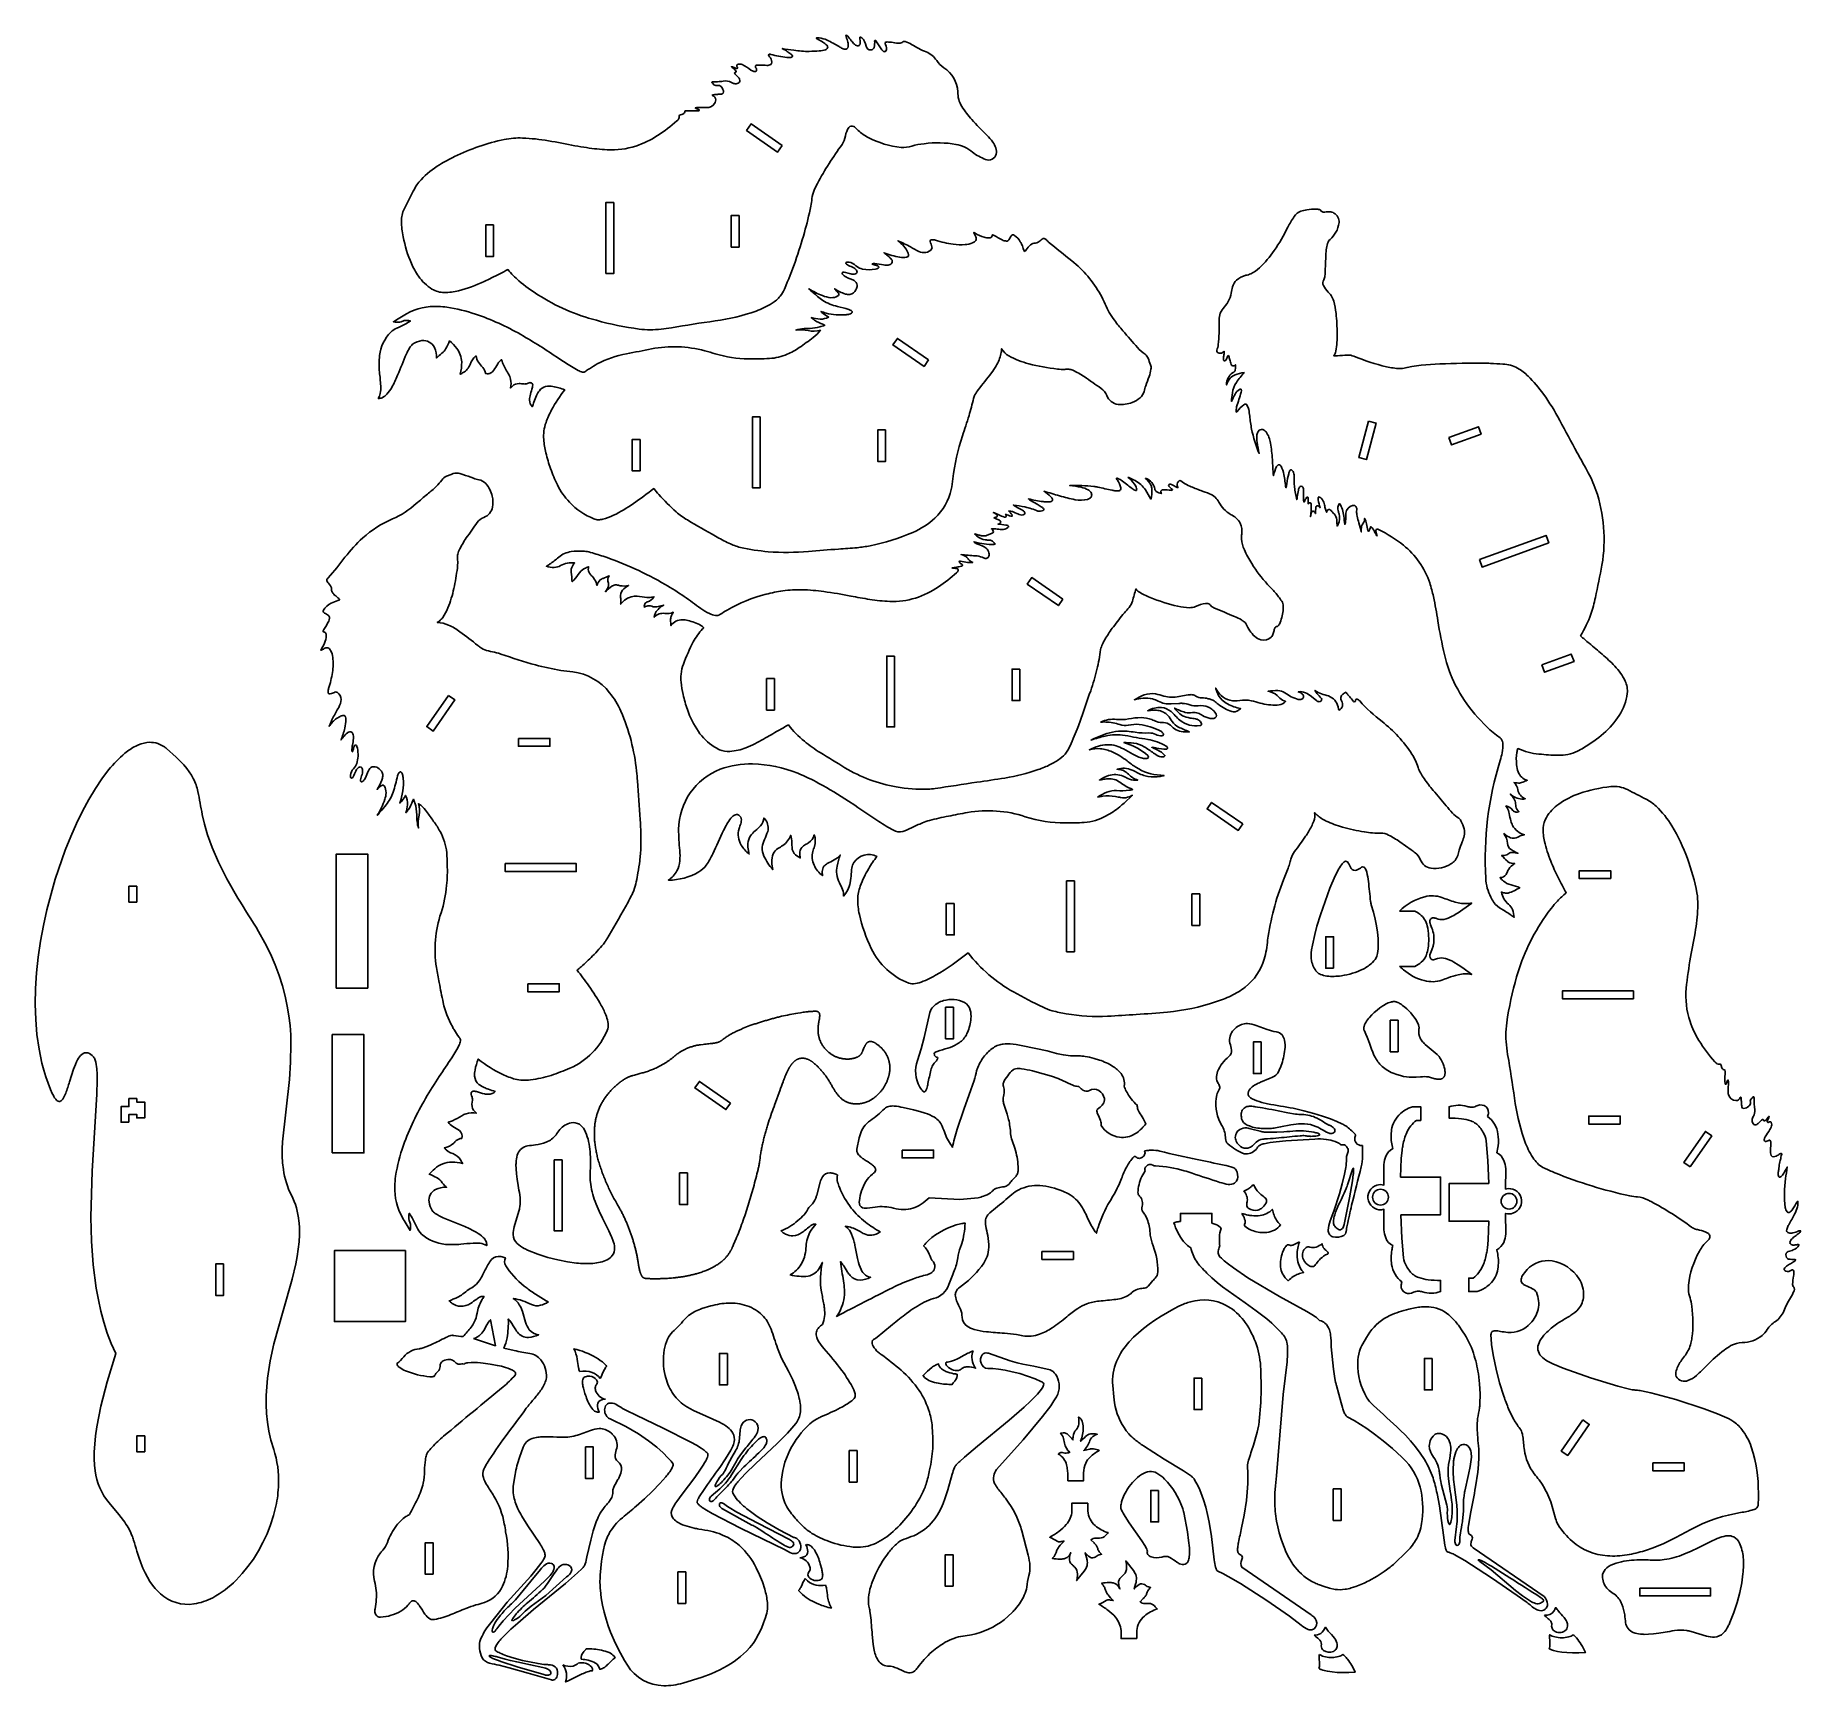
# Model space of a CAD drawing. Extents: x 0 to 56, y 0 to 52.4.
import ezdxf

# ---------------------------------------------------------------- set-up
doc = ezdxf.new("R2010")
doc.units = 0
doc.header["$MEASUREMENT"] = 0
doc.layers.get('0').update_dxf_attribs({"linetype": 'CONTINUOUS'})

msp = doc.modelspace()

# ---------------------------------------------------------------- linework, layer by layer
for points in [[(20.496, 49.846, 0.142837), (20.428, 49.821, 0.299758), (20.417, 49.777, -0.225991), (20.407, 49.716, -0.09232), (20.345, 49.642, -0.037544), (19.731, 49.175, -0.058932), (19.04, 48.844, -0.093512), (18.135, 48.725, -0.024982), (17.482, 48.794, -0.007114), (17.112, 48.856, 0.004603), (16.268, 49.01, 0.031877), (15.451, 49.099, 0.057032), (14.868, 49.051, 0.058995), (13.296, 48.514, 0.023354), (12.819, 48.253, 0.06408), (12.23, 47.773, 0.034102), (12.1, 47.61, 0.023633), (11.95, 47.345, 0.001351), (11.697, 46.845, 0.109745), (11.606, 46.455, 0.040663), (11.666, 45.968, 0.059281), (11.926, 45.117, 0.04222), (12.151, 44.713, 0.096163), (12.577, 44.306, 0.136015), (12.968, 44.197, 0.061795), (13.42, 44.255, 0.049026), (14.234, 44.547, 0.008195), (14.468, 44.66, 0.004886), (14.987, 44.926, 0.047739), (15.336, 44.568, 0.038445), (15.938, 44.124, 0.077962), (17.79, 43.315, 0.03169), (19.147, 43.037, 0.059083), (19.842, 43.035, 0.01782), (20.171, 43.08, -0.008067), (21.558, 43.296, 0.04967), (22.852, 43.609, 0.051387), (23.363, 43.855, 0.07159), (23.619, 44.078, 0.062994), (23.751, 44.305, 0.035702), (24.385, 46.099, 0.013722), (24.594, 46.935, 0.033619), (24.626, 47.179, -0.072498), (24.697, 47.445, -0.031161), (24.798, 47.659, -0.035937), (25.58, 48.889, 0.11535), (25.687, 49.169, -0.084781), (25.79, 49.429, -0.375127), (25.955, 49.462, -0.065697), (25.99, 49.438, -0.019998), (26.093, 49.337, 0.06837), (26.409, 49.117, 0.098197), (27.453, 48.803, 0.104378), (27.791, 48.841, -0.059936), (28.181, 48.919, -0.072381), (29.193, 48.898, -0.13522), (29.716, 48.65, 0.075756), (30.127, 48.42, 0.211381), (30.342, 48.427, 0.215333), (30.464, 48.587, 0.155186), (30.457, 48.784, 0.070609), (30.362, 48.967, 0.044923), (30.168, 49.192, -0.016436), (29.694, 49.681, -0.040496), (29.379, 50.096, -0.146493), (29.251, 50.567, 0.244161), (28.805, 51.324, -0.101004), (28.581, 51.56, 0.138306), (28.25, 51.831, -0.029463), (28.011, 51.934, -0.01419), (27.786, 52.066, 0.055098), (27.585, 52.16, 0.319688), (27.484, 52.131, -0.156111), (27.422, 52.106, -0.073955), (27.196, 52.13, 0.048158), (27.009, 52.145, 0.059129), (26.967, 52.137, 0.526747), (26.955, 52.066, -0.312495), (26.968, 51.858, -0.421085), (26.893, 51.848, -0.065588), (26.8, 51.956), (26.674, 52.155, -0.052954), (26.648, 52.191, 0.511332), (26.62, 52.192, 0.18989), (26.614, 52.177, -0.073247), (26.598, 51.972, -0.294765), (26.516, 51.898, -0.358757), (26.375, 51.951, -0.085538), (26.348, 52.017, 0.156816), (26.204, 52.279, 0.046439), (26.174, 52.302, 0.533494), (26.14, 52.282, -0.079446), (26.155, 52.106, -0.297828), (26.094, 52.024, -0.169332), (26.038, 52.031, -0.089949), (25.976, 52.071, -0.03812), (25.872, 52.187, -0.002892), (25.76, 52.33, 0.199713), (25.707, 52.358, 0.161984), (25.707, 52.307, -0.035241), (25.768, 52.141, -0.09194), (25.776, 52.001, -0.17602), (25.741, 51.934, -0.101386), (25.713, 51.92, -0.145417), (25.591, 51.94, -0.035253), (25.489, 51.997, 0.020019), (25.103, 52.206, 0.079414), (24.855, 52.272, 0.041662), (24.767, 52.272, 0.196999), (24.787, 52.243, 0.00418), (24.933, 52.166, -0.042823), (25.071, 52.07, -0.075371), (25.117, 52.012, -0.381176), (25.091, 51.919, -0.07786), (25.054, 51.901, -0.076994), (24.854, 51.861, -0.005823), (24.542, 51.847, -0.037168), (24.051, 51.881, -0.00915), (23.685, 51.937, 0.032734), (23.787, 51.881, -0.029272), (23.895, 51.806, -0.051916), (23.976, 51.748, -0.111328), (24.006, 51.7, -0.281222), (23.998, 51.674, -0.174885), (23.916, 51.648, -0.043748), (23.825, 51.654, -0.03235), (23.32, 51.749, 0.055775), (23.278, 51.761, 0.53975), (23.252, 51.723, 0.090686), (23.28, 51.679, -0.117087), (23.356, 51.507, -0.270419), (23.32, 51.433, -0.129193), (23.192, 51.402, -0.004521), (22.976, 51.415, 0.050816), (22.866, 51.406, 0.450055), (22.834, 51.354, 0.148034), (22.853, 51.319, -0.331922), (22.858, 51.218, -0.125177), (22.842, 51.207, -0.167581), (22.736, 51.228, -0.039156), (22.692, 51.254, 0.063094), (22.412, 51.428, 0.147875), (22.282, 51.437, 0.531295), (22.26, 51.344, -0.295731), (22.258, 51.306, -0.218572), (22.238, 51.304, -0.053055), (22.129, 51.344, 0.04586), (22.073, 51.359, 0.030592), (22.182, 51.268, -0.141728), (22.221, 51.212, -0.341933), (22.206, 51.187, -0.082451), (22.182, 51.177, 0.467813), (22.178, 51.146, 0.060776), (22.244, 51.073, -0.065831), (22.333, 50.963, -0.439605), (22.286, 50.839, -0.177985), (22.161, 50.826, -0.084436), (22.07, 50.861, 0.182455), (21.809, 50.903, -0.044623), (21.635, 50.886, -0.014495), (21.492, 50.883, 0.117121), (21.459, 50.876, 0.10902), (21.446, 50.865, 0.044578), (21.48, 50.836, 0.022359), (21.517, 50.791, 0.237887), (21.636, 50.77, -0.234438), (21.744, 50.729, -0.100177), (21.789, 50.665, -0.098276), (21.824, 50.564, -0.334011), (21.778, 50.497, -0.093893), (21.741, 50.49, 0.046442), (21.629, 50.481, -0.006097), (21.532, 50.477, 0.096081), (21.465, 50.459, 0.139469), (21.475, 50.448, -0.356492), (21.576, 50.308, -0.353544), (21.357, 50.068, -0.049224), (21.199, 50.065, 0.008852), (21.001, 50.071, 0.12059), (20.924, 50.053, 0.054751), (20.977, 50.021, -0.032943), (21.028, 50.008, -0.283515), (21.054, 49.972, -0.091176), (20.95, 49.958, 0.010028), (20.845, 49.961, -0.004296), (20.604, 49.961, -0.277745), (20.536, 49.86, -0.083981)], [(42.546, 36.467, -0.040772), (42.506, 36.638, -0.462979), (42.547, 36.689, -0.128791), (42.592, 36.682, -0.049562), (43.378, 36.182, -0.147565), (44.214, 34.984, -0.025581), (44.332, 34.549, -0.013372), (44.473, 33.778, 0.015224), (44.678, 32.713, 0.057868), (45.035, 31.73, 0.111184), (46.444, 30.066, -0.200682), (46.528, 29.911, -0.073309), (46.509, 29.594, -0.029023), (46.449, 29.353, 0.090055), (45.99, 25.61, 0.106437), (46.153, 25.014, 0.043726), (46.25, 24.848, 0.097324), (46.498, 24.631, -0.029783), (46.796, 24.444, -0.018141), (46.888, 24.371, 0.085694), (46.839, 24.619, 0.113279), (46.715, 24.79, -0.172395), (46.485, 25.177, 0.15305), (46.519, 25.166, 0.082138), (46.651, 25.14, 0.051844), (46.696, 25.145, 0.06517), (46.887, 25.218, -0.010374), (47.07, 25.312, 0.067193), (46.792, 25.406, -0.126116), (46.548, 25.528, -0.021172), (46.443, 25.635, 0.219053), (46.635, 25.738, 0.049125), (46.695, 25.858, -0.105175), (46.837, 26.032, -0.031883), (46.91, 26.085, -0.144272), (46.707, 26.13, -0.051908), (46.676, 26.154, -0.010503), (46.494, 26.342, 0.144221), (46.655, 26.36, 0.053539), (46.718, 26.403, -0.166104), (46.865, 26.433, -0.03772), (47.009, 26.407, -0.044542), (46.937, 26.442, -0.011487), (46.794, 26.525, -0.240347), (46.676, 26.72, 0.139622), (46.568, 27.03, 0.089887), (46.779, 26.899, 0.217327), (47.011, 26.922, -0.074916), (47.161, 26.986, -0.04447), (47.215, 26.993, -0.202975), (46.839, 27.294, -0.053822), (46.787, 27.436, -0.017577), (46.735, 27.669, 0.065788), (46.67, 27.846, 0.038588), (46.629, 27.909, -0.213749), (46.853, 27.767, 0.180505), (46.949, 27.711, 0.085795), (46.987, 27.713, 0.055747), (47.043, 27.734, -0.16982), (46.944, 27.892, -0.029013), (46.939, 27.979, 0.124388), (46.88, 28.144, 0.037477), (46.772, 28.287, 0.172299), (47.132, 28.127, 0.069621), (47.242, 28.137, -0.260544), (47.012, 28.416, 0.145007), (46.884, 28.652, 0.032657), (47.027, 28.635, 0.101739), (47.161, 28.663, -0.015311), (47.306, 28.724, -0.229171), (47.018, 28.987, -0.079183), (46.966, 29.216, -0.057845), (46.977, 29.61, -0.068263), (47.013, 29.73, 0.086745), (47.678, 29.555, 0.019665), (48.285, 29.515, 0.11819), (48.896, 29.648, 0.027778), (49.09, 29.752, 0.043529), (49.727, 30.208, 0.06709), (50.225, 30.781, 0.10947), (50.477, 31.477, 0.136956), (50.409, 31.873, 0.081604), (50.079, 32.348, 0.024966), (49.684, 32.72, 0.004518), (49.268, 33.07, -0.009427), (48.995, 33.307, 0.05985), (49.321, 33.991, 0.033488), (49.467, 34.522, 0.004868), (49.676, 35.552, 0.12504), (49.482, 37.932, 0.042419), (49.2, 38.557, 0.00249), (48.888, 39.116, -0.002268), (48.335, 40.142, 0.032317), (47.821, 40.973, 0.039698), (47.334, 41.543, 0.056565), (47.002, 41.797, 0.125464), (46.534, 41.925, -0.009386), (46.142, 41.95, 0.014605), (45.945, 41.957, 0.007702), (44.535, 41.934, 0.046505), (43.35, 41.789, -0.040768), (43.263, 41.783, -0.048831), (42.842, 41.843, -0.03478), (41.81, 42.175, 0.10837), (41.602, 42.213, 0.01146), (41.287, 42.192, -0.017336), (41.17, 42.19, 0.129207), (41.236, 42.339, 0.047421), (41.277, 42.892, 0.025874), (41.243, 43.536, 0.033105), (41.169, 43.924, 0.076913), (41.086, 44.106, 0.036415), (40.995, 44.21, -0.052159), (40.845, 44.422, -0.291498), (40.857, 44.603, 0.100968), (40.893, 44.727, 0.019815), (40.898, 44.875, -0.005973), (40.929, 45.506, -0.016783), (40.958, 45.702, -0.161306), (41.054, 45.882, 0.089163), (41.233, 46.108, 0.127736), (41.338, 46.417, 0.279506), (41.178, 46.717, 0.112324), (41.047, 46.757, 0.051412), (40.889, 46.746, -0.16524), (40.79, 46.764, -0.092947), (40.752, 46.805, 0.125953), (40.718, 46.827, 0.057677), (40.608, 46.844, 0.067401), (40.322, 46.823, 0.026223), (40.122, 46.775, 0.177324), (39.92, 46.613, 0.037854), (39.713, 46.267, -0.038532), (39.284, 45.526, -0.049801), (38.817, 44.979, -0.077668), (38.54, 44.789, -0.055971), (38.388, 44.744, 0.130894), (38.091, 44.588, 0.127166), (37.963, 44.377, 0.038662), (37.921, 44.18, -0.075245), (37.827, 43.912, -0.030197), (37.778, 43.835, -0.007341), (37.629, 43.644, 0.135954), (37.543, 43.432, 0.026991), (37.535, 43.337), (37.533, 42.904, -0.031564), (37.511, 42.548, -0.056242), (37.462, 42.366, 0.272827), (37.471, 42.307, 0.229465), (37.609, 42.277, 0.099194), (37.647, 42.299, -0.031572), (37.694, 42.335, -0.080858), (37.688, 42.218, 0.013761), (37.673, 42.095, 0.20006), (37.69, 42.042, 0.432905), (37.753, 42.054, 0.063666), (37.801, 42.169, -0.247859), (37.832, 42.199, -0.082897), (37.864, 42.098, 0.030457), (37.905, 41.953, 0.051747), (37.94, 41.886, 0.306496), (37.999, 41.871, 0.173615), (38.053, 41.908, -0.060536), (38.05, 41.748, -0.169479), (38.001, 41.67, 0.145464), (37.85, 41.536, 0.128949), (37.771, 41.329, 0.052774), (37.773, 41.265, -0.109176), (37.89, 41.482, -0.117563), (38.042, 41.584, -0.084076), (38.329, 41.658, 0.033272), (38.082, 41.342, 0.101105), (37.957, 41.013, 0.029524), (37.929, 40.743, -0.018868), (38.041, 40.971, -0.124912), (38.18, 41.122, -0.133567), (38.22, 41.135, -0.211507), (38.234, 41.126, -0.143071), (38.235, 41.033, -0.009734), (38.092, 40.576, 0.110694), (38.081, 40.404, 0.132252), (38.108, 40.425, -0.063855), (38.323, 40.639, -0.459191), (38.425, 40.618, -0.075498), (38.474, 40.484, -0.027738), (38.505, 40.279, 0.018906), (38.565, 39.864, 0.042026), (38.806, 39.091, -0.016788), (38.739, 39.445, -0.048138), (38.73, 39.653, -0.09246), (38.762, 39.771, -0.227671), (38.877, 39.854, -0.189015), (38.966, 39.829, -0.088625), (39.023, 39.773, -0.11703), (39.168, 39.419, -0.021319), (39.224, 38.904, -0.00174), (39.256, 38.386, -0.062294), (39.36, 38.675, -0.121512), (39.411, 38.728, -0.361151), (39.485, 38.712, -0.073956), (39.501, 38.689, -0.067967), (39.588, 38.419, -0.015404), (39.652, 38.005, 0.039815), (39.684, 38.133, -0.026904), (39.742, 38.45, -0.022071), (39.771, 38.541, -0.271564), (39.813, 38.577, -0.186502), (39.83, 38.572, -0.174188), (39.907, 38.447, -0.078441), (39.914, 38.298, 0.041838), (39.916, 38.112, 0.021178), (39.942, 37.928), (39.999, 37.623, 0.047984), (40.016, 37.711, 0.008778), (40.053, 37.929, -0.090626), (40.087, 38.026, -0.520928), (40.186, 38.025, -0.126081), (40.214, 37.918, -0.004085), (40.207, 37.676, 0.095126), (40.228, 37.549, -0.045265), (40.279, 37.64, -0.042376), (40.311, 37.693, -0.123571), (40.335, 37.708, -0.31691), (40.347, 37.701, -0.125343), (40.363, 37.633), (40.36, 37.492, -0.149927), (40.404, 37.529, -0.353541), (40.444, 37.513, -0.139967), (40.457, 37.46, -0.018029), (40.437, 37.082, -0.091352), (40.451, 37.18, -0.081701), (40.471, 37.242, -0.428919), (40.538, 37.251, -0.061096), (40.593, 37.186, -0.016896), (40.604, 37.384, -0.41913), (40.662, 37.432, -0.136339), (40.685, 37.422, -0.037085), (40.737, 37.369, -0.01849), (40.677, 37.62, -0.040065), (40.672, 37.685, -0.535475), (40.719, 37.709, -0.054893), (40.793, 37.653, -0.124886), (40.869, 37.501, -0.009056), (40.899, 37.355, 0.07693), (40.95, 37.226, -0.132825), (40.985, 37.302, -0.352835), (41.051, 37.31, -0.117362), (41.085, 37.28, 0.007817), (41.18, 37.177, -0.158132), (41.264, 36.99, -0.027287), (41.273, 36.867, 0.016373), (41.279, 36.786, 0.070756), (41.314, 36.846, 0.139796), (41.341, 37.171, 0.017005), (41.309, 37.271, -0.232909), (41.356, 37.503, -0.098984), (41.446, 37.311, -0.027964), (41.489, 37.1, -0.008174), (41.521, 36.842, 0.130097), (41.547, 36.938, -0.024215), (41.554, 37.069, -0.00918), (41.558, 37.196, -0.308176), (41.765, 37.443, -0.452621), (41.901, 37.345, -0.047988), (41.896, 37.265, 0.071036), (41.911, 37.101, 0.016355), (41.969, 36.888, -0.004463), (42.043, 36.603, -0.087575), (42.056, 36.781, -0.104557), (42.107, 36.876, 0.158869), (42.151, 37.033, -0.06344), (42.212, 36.86, -0.013544), (42.251, 36.65, 0.155344), (42.272, 36.619, 0.139595), (42.313, 36.687, -0.042289), (42.339, 36.764, -0.17433), (42.384, 36.735, -0.053857), (42.486, 36.568, 0.018107)], [(17.818, 41.932, -0.079043), (18.746, 42.254, 0.003836), (19.539, 42.41, -0.112726), (21.228, 42.35, -0.018382), (21.56, 42.251, 0.066441), (22.604, 42.092, 0.018178), (23.281, 42.105, 0.088482), (23.839, 42.239, 0.055063), (24.225, 42.45, 0.006398), (24.666, 42.769, 0.080548), (24.893, 43.002, -0.151445), (24.507, 42.991, 0.085207), (24.118, 43.004, -0.049272), (24.376, 43.055, -0.020161), (24.567, 43.059, 0.066512), (24.871, 43.106, 0.011947), (25.032, 43.159, 0.051817), (24.975, 43.192, -0.048321), (24.71, 43.319, -0.039551), (24.601, 43.402, 0.062515), (24.888, 43.353, 0.119061), (25.155, 43.416, -0.067947), (24.964, 43.544, -0.031119), (24.911, 43.599, 0.003824), (25.077, 43.544, 0.086554), (25.708, 43.492, 0.027734), (25.811, 43.509, 0.075362), (25.88, 43.539, 0.272317), (25.898, 43.59, 0.153628), (25.886, 43.61, 0.107668), (25.791, 43.662, 0.00468), (25.436, 43.753, -0.07117), (24.968, 43.945, -0.038302), (24.803, 44.07, 0.005101), (24.523, 44.311, 0.032398), (24.955, 44.098, 0.071511), (25.228, 44.033, 0.147983), (25.447, 44.088, 0.230176), (25.479, 44.133, 0.118083), (25.477, 44.152, 0.105765), (25.416, 44.238, -0.046792), (25.345, 44.315, 0.063509), (25.686, 44.15, 0.099865), (25.824, 44.137, 0.147904), (25.94, 44.191, 0.151784), (26.062, 44.383, 0.277411), (26, 44.548, 0.083251), (25.926, 44.595), (25.758, 44.663, -0.082674), (25.613, 44.755, -0.10502), (25.582, 44.8, -0.449585), (25.604, 44.839, -0.120739), (25.694, 44.836, 0.006927), (25.854, 44.785, 0.136853), (26.002, 44.787, 0.406145), (26.053, 44.875, 0.178601), (25.952, 44.979, 0.029653), (25.783, 45.053, -0.097317), (25.717, 45.097, -0.102957), (25.7, 45.121, -0.320962), (25.711, 45.146, -0.184478), (25.747, 45.159, -0.183243), (25.953, 45.102, -0.021923), (26.041, 45.029, 0.114375), (26.229, 44.942, 0.098572), (26.642, 44.939, 0.06385), (26.722, 44.967, 0.073001), (26.749, 44.987, 0.256419), (26.75, 45.009, 0.211404), (26.693, 45.05, -0.028929), (26.603, 45.078, -0.06355), (26.538, 45.099, -0.362139), (26.537, 45.105, -0.362139), (26.542, 45.107, -0.075257), (26.617, 45.114, -0.017274), (26.899, 45.073, 0.054482), (27.041, 45.07, 0.051034), (27.107, 45.084, 0.22447), (27.173, 45.157, 0.181687), (27.164, 45.219, 0.08075), (27.1, 45.3, 0.026791), (27.021, 45.371, -0.007244), (26.911, 45.46, 0.050209), (27.41, 45.317, 0.079281), (27.625, 45.316, 0.401951), (27.688, 45.395, 0.111892), (27.612, 45.576, 0.068627), (27.449, 45.757, 0.017085), (27.35, 45.839, -0.024527), (27.753, 45.644, 0.027899), (28.015, 45.5, 0.126008), (28.236, 45.464, 0.22989), (28.427, 45.589, 0.184261), (28.432, 45.644, -0.014914), (28.374, 45.811, -0.261559), (28.385, 45.863, -0.168414), (28.401, 45.87, -0.088315), (28.543, 45.856, 0.042931), (29.104, 45.726, 0.051766), (29.481, 45.716, 0.074134), (29.717, 45.773, 0.060908), (29.801, 45.824, 0.278394), (29.833, 45.937, 0.082859), (29.792, 46.03), (29.765, 46.073, -0.116267), (29.756, 46.097, -0.29966), (29.764, 46.097, -0.076836), (29.798, 46.082, 0.061445), (30.084, 45.951, 0.078079), (30.237, 45.93, 0.142308), (30.316, 45.956, 0.148609), (30.341, 45.994, -0.069316), (30.348, 46.029, -0.118912), (30.405, 46.008, 0.029215), (30.657, 45.864, 0.102116), (30.793, 45.828, 0.233889), (30.869, 45.87, 0.021879), (30.935, 45.982, -0.192623), (30.987, 46.025, -0.224041), (31.046, 46.011, -0.099646), (31.233, 45.807, -0.036716), (31.282, 45.715, -0.011422), (31.338, 45.557, 0.048518), (31.367, 45.5, 0.068613), (31.417, 45.551, -0.043007), (31.554, 45.706, -0.065782), (31.632, 45.757, -0.147347), (31.709, 45.765, 0.153593), (31.796, 45.791, 0.028021), (31.922, 45.893, -0.130856), (31.967, 45.914, -0.10524), (31.991, 45.912, -0.100076), (32.065, 45.862, 0.012647), (32.131, 45.799, 0.004974), (32.865, 45.205, -0.097683), (33.775, 44.134, -0.025447), (33.923, 43.827, 0.057048), (34.216, 43.316, 0.020448), (34.487, 42.981, -0.002705), (34.949, 42.448, 0.076681), (35.191, 42.241, -0.121344), (35.288, 42.113, 0.024259), (35.362, 41.908, -0.118792), (35.375, 41.762, -0.05738), (35.315, 41.535, 0.008831), (35.208, 41.242, 0.02587), (35.159, 41.057, -0.147884), (35.031, 40.857, -0.09944), (34.781, 40.708, -0.118237), (34.332, 40.648, -0.267266), (33.971, 40.929, 0.154765), (33.797, 41.155, -0.002283), (33.261, 41.528, 0.048306), (32.896, 41.73, 0.05585), (32.772, 41.764, 0.051464), (32.644, 41.76, -0.044974), (32.408, 41.77, -0.038064), (31.505, 41.934, -0.061053), (30.864, 42.19, -0.120014), (30.639, 42.412, -0.06348), (30.62, 42.251, -0.074184), (30.467, 41.874, -0.02738), (30.317, 41.646, -0.006022), (29.899, 41.112, 0.030562), (29.795, 40.956, 0.058133), (29.75, 40.838, -0.017574), (29.606, 40.292, -0.003165), (29.397, 39.647, 0.050038), (29.095, 38.288, -0.021631), (29.042, 37.951, -0.154733), (28.522, 37.042, -0.087497), (27.823, 36.586, -0.052454), (26.473, 36.164, -0.0211), (26.056, 36.102, -0.004593), (25.466, 36.058, 0.002667), (24.516, 35.981, -0.039032), (23.242, 35.975, -0.034607), (22.358, 36.111, -0.056044), (21.994, 36.243, -0.014219), (21.57, 36.464, -0.004957), (20.675, 36.983, -0.042438), (20.323, 37.236, -0.02345), (19.767, 37.792, -0.013891), (19.612, 37.976, -0.010842), (18.964, 37.502, -0.034041), (18.336, 37.129, -0.051132), (17.996, 37.004, -0.048395), (17.855, 36.987, -0.093249), (17.707, 37.019, -0.11009), (16.939, 37.543, -0.078041), (16.554, 38.092, -0.031575), (16.339, 38.612, -0.027342), (16.188, 39.108, -0.036065), (16.121, 39.537, -0.105446), (16.193, 40.071, -0.039511), (16.371, 40.475, -0.046926), (16.786, 41.11, 0.046955), (16.409, 41.219, 0.092654), (16.18, 41.214, 0.172462), (15.982, 41.083, 0.060351), (15.89, 40.933, 0.032585), (15.81, 40.721, -0.006243), (15.762, 40.576, -0.218533), (15.672, 40.786, -0.072741), (15.7, 40.97, 0.003821), (15.763, 41.191, 0.062879), (15.772, 41.267, 0.156778), (15.752, 41.315, 0.251342), (15.655, 41.333, 0.046514), (15.605, 41.311, -0.106571), (15.488, 41.296, 0.011804), (15.342, 41.309, 0.204784), (15.127, 41.227, 0.041014), (15.071, 41.167, 0.097399), (15.07, 41.447, 0.042551), (15.042, 41.533, 0.043414), (14.944, 41.715, -0.074631), (14.787, 42.062, 0.1046), (14.664, 41.936, -0.003713), (14.536, 41.733, -0.09619), (14.442, 41.645, -0.143051), (14.335, 41.621, -0.055113), (14.272, 41.631, 0.18044), (14.186, 41.823, -0.154482), (13.971, 42.184, 0.16158), (13.789, 41.916, -0.079709), (13.698, 41.761, -0.079523), (13.569, 41.658, -0.030025), (13.475, 41.607, 0.068509), (13.519, 41.994, 0.149832), (13.364, 42.423, 0.055498), (13.136, 42.662, -0.032422), (13.022, 42.417, -0.108806), (12.891, 42.27, 0.067676), (12.724, 42.115, 0.113347), (12.655, 42.454, 0.319612), (12.26, 42.672, 0.128593), (11.963, 42.554, 0.084964), (11.869, 42.438, 0.035779), (11.768, 42.247, 0.002757), (11.488, 41.571, -0.025513), (11.304, 41.189, -0.049967), (11.151, 40.975, -0.101074), (10.997, 40.86, -0.115958), (10.873, 40.84, 0.097611), (10.934, 40.99, 0.065285), (10.952, 41.241, 0.009169), (10.913, 41.673, -0.050823), (10.916, 42.197, -0.162457), (11.272, 42.941, -0.078237), (11.467, 43.066, 0.034949), (11.728, 43.194, 0.006977), (11.896, 43.297, 0.118672), (11.699, 43.307, 0.043278), (11.602, 43.271, -0.11403), (11.424, 43.259, -0.022874), (11.354, 43.272, -0.009193), (11.772, 43.52, -0.140481), (12.788, 43.757, -0.028748), (13.047, 43.732, -0.046098), (13.962, 43.51, -0.048161), (15.392, 42.865, -0.019677), (16.601, 42.103, 0.006202), (16.997, 41.847, 0.012573), (17.211, 41.724, 0.057494), (17.354, 41.672, 0.229435), (17.451, 41.697, -0.030215), (17.575, 41.78, -0.020905)], [(13.223, 20.908, -0.067835), (12.934, 21.672, -0.007492), (12.808, 22.305, -0.011616), (12.718, 22.782, -0.116005), (12.864, 24.521, 0.058729), (13.043, 25.387, 0.034588), (13.061, 26.049, 0.017223), (13.045, 26.423, 0.101289), (12.833, 27.103, 0.039687), (12.631, 27.418, 0.002555), (12.406, 27.73, 0.046825), (12.245, 27.911, 0.03239), (12.152, 27.983, -0.141383), (12.169, 27.616, 0.095027), (12.15, 27.209, -0.080435), (12.095, 27.63, 0.080215), (12.036, 28.003, 0.016458), (11.995, 28.122, 0.060426), (11.963, 28.066, -0.049165), (11.835, 27.801, -0.038745), (11.753, 27.691, 0.052805), (11.8, 27.943, 0.133268), (11.738, 28.245, -0.100181), (11.555, 28.001, 0.112683), (11.664, 28.782, 0.025479), (11.644, 28.912, 0.199166), (11.593, 28.987, 0.239362), (11.562, 28.986, 0.162909), (11.505, 28.921, 0.046713), (11.486, 28.864, -0.027488), (11.345, 28.346, -0.084717), (11.125, 27.941, -0.01214), (10.939, 27.726, 0.013043), (10.844, 27.613, 0.043966), (11.083, 28.12, 0.067499), (11.122, 28.329, 0.147675), (11.063, 28.545, 0.276984), (11.012, 28.568, 0.14629), (10.92, 28.512, -0.047142), (10.839, 28.436, 0.054033), (10.99, 28.732, 0.049008), (11.019, 28.854, 0.243874), (10.937, 29.058, 0.122491), (10.781, 29.15, 0.284407), (10.607, 29.092, 0.094414), (10.536, 28.958, -0.063711), (10.436, 28.748, -0.08538), (10.367, 28.678, -0.528978), (10.314, 28.695, -0.127217), (10.319, 28.785, 0.013968), (10.371, 28.953, 0.139277), (10.366, 29.099, 0.379421), (10.276, 29.143, 0.144681), (10.186, 29.061, 0.046032), (10.104, 28.88, -0.116081), (10.049, 28.798, -0.458736), (10.005, 28.805, -0.154243), (9.993, 28.835, -0.169345), (10.051, 29.042, -0.029638), (10.132, 29.137, 0.105602), (10.208, 29.306, 0.131829), (10.197, 29.799, 0.196275), (10.154, 29.843, 0.314844), (10.132, 29.834, 0.099362), (10.093, 29.749, -0.020501), (10.059, 29.636, -0.135581), (10.05, 29.626, -0.094612), (10.04, 29.701, -0.032815), (10.057, 29.836, 0.013265), (10.087, 30.045, 0.10414), (10.069, 30.199, 0.461234), (9.927, 30.251, 0.069383), (9.894, 30.228, 0.0462), (9.766, 30.089, -0.010825), (9.694, 30.002, 0.028618), (9.814, 30.38, 0.061215), (9.847, 30.656, 0.096451), (9.831, 30.734, 0.077242), (9.81, 30.766, 0.145762), (9.78, 30.777, 0.125517), (9.665, 30.751, 0.097963), (9.398, 30.541, 0.020473), (9.316, 30.44, -0.008383), (9.438, 30.707, -0.008378), (9.62, 31.036, 0.123306), (9.693, 31.289, 0.248359), (9.58, 31.509, 0.180514), (9.514, 31.525, 0.104371), (9.486, 31.513, -0.014831), (9.354, 31.466, -0.133821), (9.304, 31.467, -0.214295), (9.285, 31.491, -0.096233), (9.281, 31.525, -0.037845), (9.301, 31.638, 0.033358), (9.423, 32.147, 0.066497), (9.433, 32.622, 0.080817), (9.365, 32.839, 0.050035), (9.328, 32.893, 0.284757), (9.21, 32.922, 0.056058), (9.157, 32.9, 0.006873), (9.064, 32.846, -0.371157), (9.057, 32.85, -0.203127), (9.059, 32.863, 0.027111), (9.17, 33.078, 0.082729), (9.226, 33.309, 0.129258), (9.203, 33.4, 0.160552), (9.169, 33.427, 0.061662), (9.126, 33.438, -0.217243), (9.13, 33.461, -0.049454), (9.152, 33.505, 0.039618), (9.302, 33.773, 0.064607), (9.326, 33.864, 0.115536), (9.316, 33.924, 0.099346), (9.294, 33.95, 0.031186), (9.166, 34.03, -0.306776), (9.128, 34.103, -0.095935), (9.134, 34.12, -0.129919), (9.381, 34.342, -0.058338), (9.591, 34.425, 0.044065), (9.649, 34.447, 0.406655), (9.65, 34.464, 0.082254), (9.628, 34.486, 0.014271), (9.489, 34.601, -0.050808), (9.411, 34.694, -0.168135), (9.389, 34.799, 0.116354), (9.382, 34.85, 0.069199), (9.358, 34.895, 0.022223), (9.271, 34.999, -0.157613), (9.24, 35.066, -0.190606), (9.256, 35.111, -0.015052), (9.29, 35.148, 0.018427), (9.819, 35.797, -0.041389), (10.381, 36.41, -0.082685), (11.327, 37.014, 0.082802), (12.079, 37.5, -0.012858), (12.434, 37.8, 0.018215), (12.713, 38.047, 0.031423), (12.894, 38.248, -0.158538), (13.034, 38.375), (13.19, 38.429, -0.17078), (13.421, 38.462, -0.036), (13.56, 38.427, -0.005405), (13.89, 38.305, 0.032329), (14.064, 38.26, -0.13457), (14.285, 38.137, -0.132564), (14.487, 37.735, -0.102662), (14.499, 37.39, -0.254906), (14.226, 37.063, 0.145718), (14.014, 36.904, -0.001731), (13.665, 36.411, 0.034952), (13.436, 36.019, 0.092588), (13.392, 35.861, 0.009541), (13.393, 35.66, -0.024808), (13.382, 35.455, -0.021269), (13.273, 34.811, -0.039461), (13.083, 34.192, -0.055589), (12.92, 33.891, -0.056251), (12.812, 33.775, -0.047071), (12.743, 33.73, -0.09855), (13.106, 33.645, -0.05491), (13.466, 33.436, -0.01128), (14.029, 32.999, 0.017062), (14.15, 32.913, 0.072049), (14.367, 32.825), (14.429, 32.81, -0.01154), (14.682, 32.754, -0.018161), (14.764, 32.729, 0.016245), (15.861, 32.383, 0.026713), (16.664, 32.21, 0.00602), (17.044, 32.162, -0.194929), (18.21, 31.502, -0.065662), (18.567, 30.917, -0.076089), (19.066, 29.012, -0.010793), (19.093, 28.703, 0.004744), (19.179, 27.474, -0.024747), (19.2, 26.601, -0.020341), (19.166, 26.164, -0.006469), (19.108, 25.786, -0.054595), (18.976, 25.232, -0.023475), (18.922, 25.105, -0.003522), (18.717, 24.71, -0.006452), (18.12, 23.682, -0.028451), (18.057, 23.587, -0.035399), (17.667, 23.15, -0.014833), (17.306, 22.808, -0.01448), (17.179, 22.703, -0.005387), (17.55, 22.2, -0.027357), (17.946, 21.58, -0.036168), (18.107, 21.233, -0.047841), (18.165, 21.007, -0.133467), (18.132, 20.787, -0.195065), (16.952, 19.591, -0.018121), (16.352, 19.363, -0.046553), (15.7, 19.217, -0.084877), (15.217, 19.243, -0.046468), (14.821, 19.391, -0.057491), (14.044, 19.877, 0.040272), (13.942, 19.531, 0.059723), (13.929, 19.334, 0.204024), (14.066, 19.076, 0.066166), (14.228, 18.978, 0.023647), (14.367, 18.922, 0.004179), (14.578, 18.853, -0.221576), (14.367, 18.762, -0.049112), (14.241, 18.776, -0.022024), (13.988, 18.848, 0.07677), (13.884, 18.862, 0.368768), (13.819, 18.797, 0.167601), (13.834, 18.714, -0.142778), (13.859, 18.579), (13.846, 18.447, 0.226834), (13.942, 18.202, 0.029904), (13.987, 18.162, 0.120362), (13.658, 18.146, 0.054248), (13.521, 18.083, -0.037779), (13.228, 17.923, -0.03573), (13.092, 17.877, 0.108884), (13.236, 17.742, -0.023328), (13.447, 17.609, -0.304075), (13.524, 17.362, 0.172257), (13.349, 17.291, 0.015624), (13.267, 17.214, -0.126166), (12.97, 17.061, 0.159924), (13.237, 16.88, -0.169479), (13.486, 16.678, -0.028036), (13.547, 16.565, 0.054025), (13.213, 16.611, 0.187631), (12.664, 16.4, 0.035356), (12.492, 16.227, -0.026894), (12.726, 16.119, -0.12622), (12.901, 15.958, 0.023604), (12.989, 15.859, 0.028182), (13.039, 15.814, 0.121417), (12.686, 15.737, 0.316562), (12.484, 15.345, 0.113865), (12.585, 15.074, 0.104774), (12.682, 14.982, 0.048376), (12.936, 14.845), (13.617, 14.564, -0.026788), (13.983, 14.384, -0.056321), (14.2, 14.222, -0.091364), (14.293, 14.092, -0.117983), (14.315, 13.964, 0.113696), (14.103, 14.035, 0.038488), (13.88, 14.04, 0.010595), (13.495, 14.006, -0.045665), (13.005, 14.001, -0.160313), (12.248, 14.329, -0.107795), (12.095, 14.548, 0.018382), (11.974, 14.797, 0.010595), (11.857, 14.987, 0.14993), (11.856, 14.757, -0.142811), (11.897, 14.529, -0.043536), (11.882, 14.444, -0.009166), (11.638, 14.857, -0.136722), (11.396, 15.841, -0.034985), (11.426, 16.164, -0.047572), (11.675, 17.145, -0.049129), (12.377, 18.632, -0.013002), (12.809, 19.327, -0.001707), (13.202, 19.92, 0.028813), (13.451, 20.343, 0.117585), (13.483, 20.493, 0.068926), (13.426, 20.585, -0.004271), (13.287, 20.798, -0.014171)], [(29.056, 35.458, -0.022736), (29.216, 35.441, -0.071504), (29.254, 35.426, -0.334129), (29.262, 35.376, -0.122981), (29.209, 35.309, -0.032953), (28.643, 34.861, -0.07157), (27.906, 34.504, -0.083624), (27.091, 34.397, -0.032349), (26.458, 34.462, -0.008186), (25.859, 34.569, 0.01172), (25.004, 34.712, 0.026613), (24.316, 34.768, 0.036187), (23.704, 34.735, 0.030241), (23.174, 34.624, 0.068991), (21.933, 34.123, 0.00841), (21.707, 33.982, -0.172024), (21.57, 33.953, -0.076545), (21.373, 34.014, -0.047436), (21.098, 34.178, 0.004302), (20.576, 34.554, 0.02158), (19.971, 34.934, 0.050864), (18.008, 35.83, 0.015263), (17.551, 35.967, 0.057995), (17.365, 35.994, 0.042491), (16.99, 35.977, 0.136179), (16.595, 35.801, -0.024958), (16.308, 35.578, -0.020901), (16.205, 35.514, 0.086535), (16.454, 35.475, 0.113114), (16.657, 35.533, -0.16949), (17.099, 35.619, 0.101851), (17.003, 35.455, 0.101538), (16.992, 35.326, 0.014154), (17.027, 35.021, 0.065239), (17.211, 35.252, -0.133185), (17.417, 35.442, -0.028557), (17.544, 35.5, 0.154876), (17.551, 35.332, 0.086659), (17.592, 35.264, 0.024569), (17.668, 35.187, -0.10504), (17.783, 34.994, -0.03155), (17.808, 34.907, -0.132291), (17.914, 35.078, -0.088423), (18.003, 35.13, 0.003513), (18.192, 35.211, 0.230419), (18.171, 34.981, -0.162319), (18.16, 34.856, -0.035702), (18.138, 34.806, -0.023163), (18.077, 34.704, -0.049541), (18.28, 34.88, -0.105584), (18.388, 34.92, -0.048931), (18.428, 34.92, -0.027581), (18.545, 34.896, 0.111845), (18.813, 34.906, 0.084994), (18.621, 34.756, 0.224068), (18.559, 34.527, -0.075505), (18.568, 34.363, -0.04418), (18.557, 34.31, -0.193589), (18.951, 34.558, -0.05978), (19.086, 34.564, -0.010402), (19.391, 34.527, 0.048418), (19.537, 34.529, 0.046813), (19.617, 34.548, -0.214666), (19.408, 34.386, 0.179824), (19.322, 34.314, 0.086353), (19.311, 34.279, 0.053886), (19.311, 34.218, -0.136227), (19.468, 34.26, -0.086917), (19.544, 34.243, 0.14958), (19.752, 34.232, 0.037106), (19.924, 34.284, 0.151086), (19.666, 34.035, 0.093189), (19.622, 33.894, -0.259264), (19.963, 34.015, 0.146128), (20.229, 34.054, 0.039062), (20.162, 33.921, 0.091357), (20.144, 33.806, 0.007121), (20.152, 33.632, -0.242684), (20.518, 33.813, -0.066586), (20.694, 33.793, -0.066447), (21.104, 33.635, -0.059809), (21.197, 33.565, -0.059991), (21.159, 33.523, 0.063229), (20.863, 33.117, 0.02647), (20.55, 32.41, 0.054772), (20.475, 32.094, 0.045683), (20.475, 31.838, 0.036117), (20.544, 31.442, 0.029081), (20.676, 30.965, 0.065035), (21.024, 30.271, 0.096726), (21.522, 29.787, 0.04106), (21.691, 29.694, 0.118064), (22.025, 29.639, 0.077384), (22.532, 29.755, 0.031689), (23.093, 30.032, 0.004529), (23.565, 30.303, -0.009558), (23.881, 30.479, 0.058846), (24.385, 29.961, 0.036049), (24.89, 29.6, -0.001179), (25.671, 29.121, 0.092263), (27.301, 28.514, 0.052025), (28.301, 28.44, 0.023875), (28.534, 28.462, 0.001047), (29.858, 28.663, 0.00452), (30.746, 28.795, 0.041714), (31.802, 29.061, 0.02777), (32.183, 29.22, 0.047298), (32.49, 29.407, 0.067232), (32.698, 29.614, 0.048544), (32.774, 29.744, 0.009288), (33.037, 30.347, 0.013255), (33.117, 30.564, 0.000889), (33.464, 31.565, 0.017657), (33.662, 32.243, 0.027333), (33.78, 32.869, -0.087733), (33.838, 33.037, -0.051122), (34.055, 33.41, -0.018027), (34.182, 33.592, -0.009966), (34.531, 34.037, -0.004566), (34.683, 34.21, 0.103745), (34.787, 34.402, -0.019482), (34.905, 34.794, 0.130507), (34.987, 34.705, 0.050615), (35.348, 34.521, 0.040567), (36.227, 34.246, 0.039309), (36.593, 34.199, 0.111082), (36.792, 34.238, -0.0579), (37.108, 34.335, -0.193285), (37.242, 34.303, -0.043433), (37.288, 34.252, 0.109497), (37.393, 34.182, -0.002769), (38.022, 33.921, -0.03193), (38.245, 33.81, -0.02198), (38.336, 33.749, -0.12391), (38.397, 33.671, 0.10992), (38.66, 33.291, 0.10837), (38.862, 33.175, 0.269324), (39.182, 33.26, 0.096494), (39.253, 33.385, 0.023311), (39.285, 33.509, -0.173283), (39.334, 33.588, -0.078974), (39.384, 33.607, 0.123193), (39.417, 33.632, 0.055102), (39.446, 33.681, 0.093048), (39.562, 34.1, 0.021839), (39.57, 34.246, 0.136903), (39.521, 34.406, 0.038481), (39.316, 34.678, 0.011899), (39.074, 34.938, -0.043151), (38.571, 35.596, -0.041242), (38.336, 36.039, -0.080768), (38.246, 36.38, -0.056885), (38.256, 36.534, 0.133725), (38.206, 36.877, 0.118216), (38.072, 37.044, 0.053459), (37.9, 37.158, -0.151738), (37.532, 37.547, 0.067345), (37.414, 37.702, 0.104068), (37.233, 37.815, -0.020472), (36.957, 37.916, -0.013071), (36.603, 38.054, -0.040091), (36.408, 38.162), (36.322, 38.227, 0.306334), (36.272, 38.224, 0.292512), (36.208, 38.071, 0.04332), (36.228, 38.026, -0.12276), (36.23, 38.01, -0.104054), (36.187, 38.022, 0.025453), (36.025, 38.103, 0.068162), (35.973, 38.118, 0.395976), (35.936, 38.087, 0.24562), (35.962, 38.03, 0.028619), (36.054, 37.951, -0.467151), (36.051, 37.928, -0.228188), (36.014, 37.922, 0.043659), (35.767, 37.941, 0.136816), (35.705, 37.921, 0.3018), (35.69, 37.871, 0.028157), (35.706, 37.819, -0.073707), (35.543, 37.887, -0.221861), (35.497, 37.968, 0.130179), (35.437, 38.12, 0.140705), (35.257, 38.282, 0.050015), (35.197, 38.301, -0.13031), (35.376, 38.087, -0.094543), (35.403, 37.956, -0.09126), (35.375, 37.644, 0.022495), (35.199, 37.936, 0.125271), (34.87, 38.231, -0.010814), (34.696, 38.318, 0.051269), (34.651, 38.331, -0.045271), (34.851, 38.122, -0.094994), (34.921, 37.983, -0.109229), (34.92, 37.926, -0.454646), (34.899, 37.914, -0.083646), (34.779, 37.975, -0.010608), (34.637, 38.088, -0.01721), (34.472, 38.214, 0.082737), (34.307, 38.306, 0.172863), (34.283, 38.307, 0.237707), (34.285, 38.293, 0.065087), (34.311, 38.247, -0.057169), (34.42, 38.003, -0.473562), (34.363, 37.909, -0.062092), (34.265, 37.906, -0.047173), (34.141, 37.924, 0.001863), (33.688, 38.024, 0.023888), (33.567, 38.044, 0.036279), (32.801, 38.075, -0.015622), (33.157, 38.017, -0.069695), (33.384, 37.938, -0.110127), (33.468, 37.866, -0.224797), (33.491, 37.737, -0.175857), (33.437, 37.67, -0.084472), (33.366, 37.636, -0.117498), (32.973, 37.623, -0.019325), (32.476, 37.747, -0.002501), (31.985, 37.893, -0.054082), (32.201, 37.717, -0.071113), (32.251, 37.643, -0.463055), (32.211, 37.567, -0.070702), (32.078, 37.552, -0.028684), (31.956, 37.563, -0.022037), (31.491, 37.651, 0.050412), (31.56, 37.602), (31.766, 37.484, -0.021276), (31.897, 37.403, -0.048188), (31.966, 37.342, -0.469879), (31.958, 37.285, -0.091742), (31.877, 37.263, -0.00944), (31.792, 37.258, 0.055897), (31.381, 37.394, 0.002204), (31.013, 37.456, 0.018829), (31.262, 37.312, -0.054703), (31.351, 37.25, -0.381959), (31.361, 37.166, -0.264445), (31.284, 37.139, -0.0699), (31.119, 37.192, 0.055658), (30.932, 37.259, 0.045028), (30.865, 37.266, -0.036443), (30.969, 37.142, -0.156539), (30.98, 37.111, -0.311212), (30.969, 37.099, -0.136679), (30.93, 37.103, -0.053748), (30.847, 37.129, 0.008031), (30.766, 37.161, -0.128773), (30.786, 37.104, -0.391834), (30.749, 37.073, -0.08603), (30.726, 37.075, -0.043027), (30.548, 37.144, 0.01633), (30.373, 37.222, -0.084789), (30.491, 37.145, -0.432885), (30.484, 37.081, -0.082998), (30.458, 37.066, -0.011168), (30.399, 37.047, 0.077455), (30.487, 37.011, -0.122577), (30.598, 36.953, -0.164798), (30.614, 36.914, -0.236377), (30.595, 36.884, -0.063321), (30.522, 36.849, -0.021848), (30.771, 36.821, -0.044439), (30.834, 36.805, -0.175856), (30.86, 36.78, -0.204633), (30.858, 36.763, -0.11271), (30.839, 36.743, -0.189622), (30.642, 36.677, -0.024729), (30.455, 36.701, 0.085881), (30.315, 36.697, -0.12826), (30.374, 36.641, -0.368373), (30.356, 36.571, -0.065221), (30.32, 36.552), (30.183, 36.496, -0.154003), (30.007, 36.48, -0.029158), (29.913, 36.504, 0.01399), (29.789, 36.54, 0.091416), (29.852, 36.47, 0.128924), (30.127, 36.349, 0.016585), (30.24, 36.344, -0.080197), (30.326, 36.321, -0.06403), (30.365, 36.295, -0.033284), (30.436, 36.221, -0.104506), (30.241, 36.202, -0.041337), (29.941, 36.25, 0.006892), (29.759, 36.292, 0.11525), (29.857, 36.227, -0.014521), (30.084, 36.133, -0.168538), (30.202, 36.02, -0.154652), (30.241, 35.861, -0.469234), (30.098, 35.765, -0.049169), (30.024, 35.798, 0.077573), (29.806, 35.844, -0.012455), (29.355, 35.884, -0.086044), (29.521, 35.81, -0.0961), (29.591, 35.731, 0.160183), (29.723, 35.635, -0.06304), (29.555, 35.635, -0.018931), (29.34, 35.671, 0.159681), (29.291, 35.664, 0.132878), (29.318, 35.625, 0.014127), (29.406, 35.55, -0.172666), (29.363, 35.518, -0.034165), (29.288, 35.498, -0.010551), (29.132, 35.473, 0.023494)], [(27.777, 27.211, -0.011851), (28.131, 27.376, -0.037417), (28.352, 27.451, -0.010941), (28.952, 27.585, -0.005319), (29.556, 27.7, -0.124109), (31.39, 27.569, 0.078555), (32.658, 27.37, 0.018975), (33.261, 27.386, 0.105421), (33.954, 27.591, 0.054133), (34.383, 27.881, 0.009895), (34.521, 28), (34.789, 28.247, -0.033118), (34.635, 28.183, -0.110532), (34.414, 28.175, -0.003275), (34.247, 28.21, 0.070354), (33.848, 28.218, 0.018575), (33.69, 28.195, -0.042594), (33.981, 28.345, -0.100732), (34.284, 28.395, 0.043321), (34.683, 28.409, 0.02027), (34.794, 28.429, -0.009707), (34.552, 28.55, -0.044386), (34.39, 28.66, 0.189307), (34.01, 28.77, 0.025272), (33.847, 28.748, -0.011391), (33.739, 28.732, -0.067246), (34.029, 28.873, -0.175585), (34.494, 28.85, -0.033538), (34.638, 28.783, 0.111368), (34.884, 28.723, 0.042652), (34.954, 28.73, -0.115547), (34.658, 28.916, 0.083089), (34.509, 29.029, 0.066), (34.407, 29.061, 0.017001), (34.3, 29.075, -0.178055), (34.774, 29.046, -0.034782), (34.93, 28.969, 0.078569), (35.284, 28.843, 0.083368), (35.668, 28.848, 0.019385), (35.793, 28.874, -0.045132), (35.673, 28.882, -0.130264), (34.899, 29.136, -0.033271), (34.621, 29.337, 0.054365), (34.144, 29.626, 0.076882), (33.77, 29.725, 0.092103), (33.425, 29.69, -0.029347), (33.708, 29.805, -0.148699), (34.271, 29.816, -0.047611), (34.499, 29.716), (34.797, 29.552, 0.048944), (35.064, 29.434, 0.07067), (35.217, 29.414, 0.045598), (35.269, 29.421, 0.307547), (35.295, 29.452, 0.239763), (35.272, 29.51, 0.091134), (34.627, 29.885, 0.022604), (34.516, 29.918, -0.031557), (34.823, 29.903, -0.09858), (35.161, 29.786, -0.02659), (35.458, 29.586, 0.03415), (35.613, 29.492, 0.141012), (35.768, 29.464, 0.257274), (35.815, 29.5, 0.271895), (35.809, 29.525, 0.069898), (35.666, 29.637, 0.021943), (35.508, 29.718, -0.01332), (35.4, 29.773, -0.036474), (35.554, 29.747, 0.049653), (35.86, 29.706, 0.267046), (35.896, 29.729, 0.267046), (35.893, 29.772, 0.16388), (35.856, 29.808, 0.096239), (35.276, 30.018, -0.00662), (34.552, 30.147, 0.096931), (33.925, 30.126, 0.028256), (33.477, 30, -0.026071), (33.89, 30.179, -0.100437), (34.624, 30.28, -0.020531), (34.879, 30.245, 0.051838), (35.31, 30.226, -0.104974), (35.528, 30.177, 0.112369), (35.725, 30.136, 0.34741), (35.771, 30.174, 0.117634), (35.761, 30.209, 0.144585), (35.685, 30.282, 0.093606), (35.005, 30.494, 0.084131), (34.657, 30.469, -0.126487), (34.391, 30.491, 0.077444), (33.939, 30.572, 0.021821), (33.785, 30.57, -0.138377), (34.283, 30.655, 0.074588), (34.66, 30.668, -0.053002), (35.065, 30.71, -0.083091), (35.401, 30.648, 0.018167), (35.554, 30.586, 0.086622), (35.776, 30.553, -0.200904), (35.991, 30.469, 0.194342), (36.396, 30.265, 0.032968), (36.589, 30.26, -0.002146), (36.251, 30.411, -0.117808), (36.05, 30.584, 0.045987), (35.915, 30.777, 0.187688), (35.589, 30.941, 0.045874), (35.448, 30.947, 0.021179), (35.273, 30.931, -0.136223), (35.707, 31.031, -0.165644), (36.015, 30.902, -0.042013), (36.145, 30.772, 0.028282), (36.291, 30.627, 0.209264), (36.93, 30.457, 0.135831), (36.973, 30.48, 0.295255), (36.978, 30.526, 0.110143), (36.893, 30.632, 0.100469), (36.791, 30.673, 0.010778), (36.617, 30.699, -0.071605), (36.379, 30.772, -0.100949), (36.209, 30.912, -0.016831), (36.126, 31.016, 0.062784), (36.463, 30.878, 0.108624), (36.69, 30.872, -0.088993), (36.866, 30.855, -0.059643), (37.008, 30.783, 0.089796), (37.251, 30.684, 0.098657), (37.373, 30.685, 0.170758), (37.44, 30.732, 0.256341), (37.443, 30.816, 0.183573), (37.198, 31.043, 0.135367), (36.873, 31.088, -0.123849), (36.604, 31.121, 0.08108), (36.378, 31.164, 0.021506), (36.262, 31.163), (36.016, 31.146, -0.135894), (35.608, 31.234, 0.034307), (35.428, 31.304, 0.096811), (35.126, 31.328, 0.037871), (34.849, 31.279, -0.043629), (35.162, 31.433, -0.127992), (35.523, 31.462, -0.027424), (35.785, 31.396, 0.111341), (36.263, 31.378), (36.553, 31.433, -0.048944), (36.679, 31.439, -0.150282), (36.797, 31.389, 0.151627), (36.988, 31.34, -0.064771), (37.191, 31.312, -0.020126), (37.303, 31.28, -0.055145), (37.375, 31.242, -0.024266), (37.509, 31.133, 0.086951), (37.936, 30.904, 0.245986), (38.144, 30.941, -0.009483), (38.217, 30.996, -0.05941), (37.805, 31.144, -0.056274), (37.634, 31.262, -0.125364), (37.46, 31.542, -0.028315), (37.43, 31.649, 0.07628), (37.598, 31.41, 0.142899), (37.88, 31.26, 0.099876), (38.19, 31.25, -0.093809), (38.556, 31.246, -0.028398), (38.833, 31.173, 0.083759), (39.38, 31.11, 0.125065), (39.597, 31.181, 0.044814), (39.646, 31.221, -0.124953), (39.457, 31.328, -0.011693), (39.373, 31.413, 0.158192), (39.087, 31.547, -0.043068), (39.399, 31.57, -0.140188), (39.624, 31.498, 0.104559), (40.045, 31.29, 0.142143), (40.155, 31.294, 0.244004), (40.21, 31.361, 0.244004), (40.187, 31.444, 0.107244), (40.104, 31.504, 0.023903), (40.046, 31.529, -0.154474), (40.271, 31.502, -0.067993), (40.468, 31.378), (40.634, 31.239, 0.219415), (40.736, 31.221, 0.307939), (40.792, 31.294, 0.170217), (40.777, 31.331, -0.028042), (40.639, 31.474, -0.051665), (40.575, 31.575, 0.081015), (40.785, 31.465, 0.004175), (41.002, 31.399, -0.249642), (41.312, 31.052), (41.323, 30.976, 0.077983), (41.333, 30.952, 0.229733), (41.443, 31.078, 0.229733), (41.413, 31.242, -0.358752), (41.457, 31.452, -0.04536), (41.552, 31.517, -0.061827), (41.621, 31.435, 0.029906), (41.735, 31.307), (41.799, 31.226, 0.349962), (41.848, 31.219, 0.266685), (41.859, 31.255, -0.208429), (41.876, 31.285, -0.208429), (41.909, 31.292, -0.140979), (41.995, 31.241, 0.047727), (42.702, 30.588, -0.080142), (43.649, 29.555, -0.065494), (43.844, 29.133, 0.061328), (44.034, 28.781, 0.022508), (44.324, 28.403, 0.001786), (44.736, 27.918, 0.013046), (44.936, 27.681, 0.063481), (45.134, 27.522, -0.110244), (45.204, 27.442, -0.041664), (45.307, 27.18, -0.131226), (45.306, 26.963, -0.028669), (45.241, 26.767, 0.009213), (45.146, 26.506, -0.003037), (45.101, 26.334, -0.182528), (44.888, 26.071, -0.178411), (44.255, 25.933, -0.26093), (43.915, 26.206, 0.141197), (43.756, 26.423, 0.027756), (43.621, 26.516), (43.262, 26.773, 0.029679), (42.911, 26.986, 0.111819), (42.667, 27.049, -0.050113), (42.143, 27.083, -0.025293), (41.448, 27.237, -0.037608), (40.933, 27.43, -0.066272), (40.64, 27.621, -0.027327), (40.565, 27.696, -0.117559), (40.537, 27.429, -0.052455), (40.369, 27.087, -0.016089), (40.279, 26.948, -0.00354), (39.928, 26.461, 0.055006), (39.817, 26.251, 0.028347), (39.779, 26.109, -0.028572), (39.722, 25.931), (39.576, 25.569, 0.060545), (39.075, 23.65, -0.047135), (38.968, 23.05, -0.154922), (38.362, 22.163, -0.060451), (37.917, 21.886, -0.032764), (37.417, 21.69, -0.05621), (35.898, 21.372, -0.009361), (34.909, 21.294, -0.001761), (34.001, 21.237, -0.054921), (32.691, 21.317, -0.024406), (32.243, 21.411, -0.050218), (31.955, 21.522, -0.011553), (31.02, 22.007, -0.099836), (29.575, 23.249, -0.040286), (28.548, 22.536, -0.047463), (28.021, 22.3, -0.079753), (27.791, 22.269, -0.061972), (27.701, 22.286, -0.191256), (26.507, 23.385, -0.054014), (26.129, 24.469, -0.051109), (26.076, 24.954, -0.080329), (26.157, 25.362, -0.053197), (26.425, 25.922, -0.024085), (26.682, 26.307, 0.376616), (25.958, 26.118, 0.107741), (25.89, 25.938, 0.035905), (25.874, 25.758, -0.0376), (25.838, 25.473, -0.117023), (25.631, 25.051, 0.103366), (25.598, 25.257, 0.033761), (25.497, 25.467, -0.089975), (25.411, 25.741, -0.065916), (25.425, 26.004, -0.043377), (25.522, 26.348, -0.081613), (25.335, 26.197, -0.012883), (25.113, 26.083, 0.087236), (25.006, 25.995, 0.15644), (24.952, 25.833, 0.045045), (24.96, 25.695, -0.119251), (24.691, 26.033, -0.165289), (24.655, 26.465, -0.023644), (24.705, 26.622, 0.160612), (24.701, 26.988, -0.182494), (24.521, 26.74, -0.032442), (24.416, 26.681, 0.0963), (24.302, 26.588, 0.170018), (24.242, 26.401, 0.042261), (24.253, 26.261, -0.092682), (24.063, 26.405, -0.158569), (23.996, 26.57, -0.019701), (23.993, 26.746, 0.085199), (23.951, 26.978, -0.16036), (23.705, 26.657, -0.031118), (23.542, 26.561, 0.163502), (23.4, 26.393, 0.109738), (23.355, 26.126, 0.035193), (23.382, 25.892, -0.068035), (23.1, 26.32, -0.121456), (23.05, 26.599, -0.078573), (23.121, 26.847, 0.030203), (23.222, 27.094, 0.235577), (23.153, 27.467, 0.024411), (23.103, 27.531, -0.169227), (22.992, 27.274, -0.052239), (22.83, 27.125, 0.063535), (22.677, 26.961, 0.133779), (22.595, 26.718, 0.066506), (22.611, 26.495, 0.018596), (22.636, 26.387, -0.092477), (22.382, 26.664, -0.207662), (22.316, 27.189, -0.032777), (22.367, 27.338, 0.132334), (22.382, 27.512, 0.291653), (22.26, 27.633, 0.177282), (22.145, 27.607, 0.099209), (22.054, 27.52, 0.049423), (21.823, 27.134, 0.001756), (21.48, 26.391, -0.045081), (21.276, 26.031, -0.10105), (21.04, 25.818, -0.134245), (20.074, 25.555, 0.118168), (20.344, 25.847, 0.101501), (20.435, 26.167, 0.042816), (20.435, 26.498, -0.025758), (20.398, 27.167, -0.306765), (21.72, 29.075, -0.094599), (22.744, 29.242, -0.094748), (24.175, 28.944, -0.028993), (24.846, 28.625, -0.021312), (25.783, 28.062), (25.986, 27.929, 0.002316), (26.746, 27.418, 0.021961), (27.21, 27.137, 0.184357), (27.503, 27.103, 0.055643)], [(7.558, 7.498, -0.089177), (7.712, 6.38, -0.044698), (7.629, 5.699), (7.555, 5.4), (7.461, 5.106), (7.349, 4.819), (7.219, 4.541), (7.074, 4.274), (6.914, 4.019), (6.742, 3.779), (6.559, 3.555), (6.367, 3.349, -0.075071), (5.626, 2.792, -0.081965), (5.031, 2.592, -0.225067), (3.968, 2.916, -0.035881), (3.802, 3.085), (3.717, 3.192), (3.635, 3.31), (3.556, 3.439), (3.481, 3.58), (3.409, 3.732), (3.342, 3.897), (3.278, 4.074), (3.218, 4.263, 0.007965), (3.118, 4.622, 0.017613), (3.065, 4.766), (3.006, 4.898), (2.941, 5.019, 0.027289), (2.8, 5.236), (2.647, 5.43), (2.337, 5.799, -0.138286), (1.898, 6.814), (1.878, 6.997), (1.868, 7.198), (1.87, 7.419), (1.884, 7.66), (1.911, 7.924), (1.953, 8.212), (2.082, 8.867), (2.279, 9.637), (2.551, 10.535), (2.408, 10.856), (2.282, 11.187), (2.173, 11.53), (2.079, 11.881), (1.999, 12.241), (1.933, 12.606), (1.837, 13.352), (1.784, 14.107), (1.765, 14.86), (1.802, 16.323), (1.955, 18.764), (1.965, 19.211), (1.961, 19.403), (1.95, 19.572, 0.054642), (1.897, 19.847, 0.068887), (1.842, 19.955, 0.151918), (1.666, 20.073, 0.242227), (1.472, 20.028, 0.09036), (1.342, 19.86, 0.042645), (1.211, 19.558), (1.083, 19.158, -0.017936), (0.964, 18.795, -0.039817), (0.887, 18.63, -0.104613), (0.813, 18.549, -0.324546), (0.697, 18.558, -0.090204), (0.612, 18.654, -0.03308), (0.538, 18.788), (0.483, 18.909), (0.404, 19.111), (0.332, 19.319), (0.267, 19.531), (0.21, 19.749), (0.118, 20.197), (0.053, 20.66), (0.014, 21.136), (0, 21.622), (0.01, 22.116), (0.042, 22.615), (0.095, 23.117), (0.168, 23.62), (0.259, 24.12), (0.367, 24.616), (0.631, 25.583), (0.947, 26.502), (1.122, 26.937), (1.307, 27.353), (1.5, 27.747), (1.699, 28.116), (1.904, 28.458), (2.113, 28.771), (2.326, 29.052, -0.051933), (2.843, 29.583, -0.050495), (3.185, 29.81, -0.079989), (3.54, 29.922, -0.179391), (4.072, 29.795, -0.030736), (4.157, 29.731), (4.469, 29.456), (4.597, 29.33), (4.707, 29.211), (4.802, 29.097), (4.883, 28.987), (4.952, 28.881), (5.009, 28.777, -0.05989), (5.157, 28.364, -0.001284), (5.294, 27.638), (5.363, 27.335), (5.465, 26.988), (5.609, 26.587), (5.809, 26.126), (6.075, 25.596), (6.42, 24.988, -0.001794), (7.082, 23.928), (7.282, 23.569), (7.456, 23.217), (7.605, 22.872), (7.732, 22.534), (7.837, 22.203), (7.923, 21.878), (7.99, 21.56), (8.041, 21.248), (8.076, 20.943), (8.098, 20.643), (8.107, 20.35), (8.096, 19.78), (8.055, 19.233), (7.836, 17.254), (7.828, 17.028), (7.829, 16.806), (7.841, 16.589), (7.866, 16.375, 0.083188), (8.122, 15.562, -0.08967), (8.361, 14.74, -0.018402), (8.377, 14.524), (8.378, 14.303), (8.365, 14.078), (8.339, 13.85), (8.303, 13.618), (8.257, 13.381), (8.142, 12.899), (7.856, 11.894), (7.568, 10.844), (7.45, 10.305), (7.364, 9.757), (7.337, 9.48), (7.321, 9.201), (7.319, 8.921), (7.332, 8.639), (7.361, 8.355), (7.407, 8.071), (7.473, 7.785)], [(53.461, 19.64, 0.086356), (53.44, 19.706, 0.337845), (53.409, 19.719, -0.194882), (53.322, 19.733, -0.079992), (53.254, 19.794, -0.042199), (52.75, 20.47, -0.052481), (52.467, 21.072, -0.103803), (52.346, 22.124, -0.01828), (52.486, 23.117, 0.003073), (52.645, 23.988, 0.037001), (52.715, 24.773, 0.040576), (52.687, 25.148, 0.086335), (51.895, 27.274, 0.06807), (51.391, 27.902, 0.06038), (51.081, 28.123, -0.000932), (50.49, 28.426, 0.141066), (49.953, 28.526, 0.050121), (48.961, 28.304, 0.06881), (48.303, 27.966, 0.095874), (47.914, 27.548, 0.122932), (47.815, 27.216, 0.069334), (47.854, 26.782, 0.042064), (48.052, 26.159, 0.023047), (48.29, 25.636, 0.002463), (48.541, 25.148, 0.039646), (48.266, 24.893, 0.037624), (47.882, 24.413, 0.083391), (46.97, 22.487, 0.033792), (46.657, 21.032, 0.067328), (46.657, 20.227, 0.010804), (46.718, 19.829, -0.005879), (46.927, 18.473, 0.051129), (47.255, 17.204, 0.061528), (47.52, 16.701, 0.120391), (47.849, 16.418, -0.003044), (48.181, 16.272, 0.042915), (50.559, 15.54, 0.030365), (50.807, 15.508, -0.07845), (51.122, 15.413, -0.016281), (51.237, 15.357, -0.037843), (52.514, 14.548, 0.05744), (52.642, 14.483, 0.029234), (52.765, 14.455, -0.063016), (53.028, 14.358, -0.447657), (53.07, 14.17, -0.070386), (53.018, 14.108, 0.081348), (52.763, 13.785, 0.099098), (52.419, 12.708, 0.075183), (52.431, 12.434, 0.019962), (52.47, 12.305, -0.041804), (52.524, 12.04, -0.068183), (52.527, 11.036, -0.017113), (52.496, 10.862, -0.099956), (52.32, 10.49, 0.006711), (52.197, 10.327, 0.064491), (52.03, 9.994, 0.166516), (52.033, 9.811, 0.225805), (52.196, 9.673, 0.161223), (52.401, 9.68, 0.089089), (52.67, 9.84, 0.021989), (53.009, 10.172, -0.033319), (53.545, 10.644, -0.027573), (53.766, 10.788, -0.114948), (54.119, 10.883, 0.170905), (54.751, 11.111, 0.075307), (54.917, 11.3, -0.108607), (55.175, 11.556, 0.135637), (55.441, 11.877, -0.011252), (55.534, 12.097, -0.030948), (55.654, 12.304, 0.035434), (55.768, 12.527, 0.194784), (55.773, 12.617, 0.078382), (55.74, 12.661, -0.148321), (55.719, 12.732, -0.04338), (55.753, 12.992, 0.054055), (55.758, 13.144, 0.320944), (55.721, 13.195, 0.237531), (55.682, 13.182, -0.2564), (55.504, 13.152, -0.162597), (55.453, 13.194, -0.258488), (55.455, 13.229, -0.09509), (55.531, 13.307, -0.031192), (55.652, 13.387, 0.013014), (55.786, 13.473, 0.081454), (55.815, 13.502, 0.232193), (55.816, 13.514, 0.137334), (55.788, 13.521, -0.062668), (55.594, 13.536, -0.056573), (55.553, 13.552, -0.204894), (55.511, 13.627, -0.14375), (55.52, 13.718, -0.179055), (55.584, 13.77, 0.006521), (55.741, 13.825, 0.159185), (55.92, 13.971, 0.237216), (55.919, 13.987, 0.191124), (55.88, 13.993, -0.05313), (55.73, 13.979, -0.269455), (55.643, 14.032, -0.217237), (55.644, 14.094, -0.068876), (55.689, 14.163, -0.045572), (55.799, 14.263, 0.011009), (55.923, 14.36, 0.043771), (55.97, 14.404, 0.150407), (55.977, 14.427, 0.289985), (55.97, 14.434, 0.175728), (55.922, 14.428, -0.053935), (55.726, 14.362, -0.089763), (55.605, 14.362, -0.148469), (55.546, 14.4, -0.096531), (55.531, 14.429, -0.109293), (55.543, 14.507, -0.053312), (55.597, 14.623, 0.004604), (55.785, 14.956, 0.053511), (55.874, 15.19, 0.075411), (55.888, 15.369, 0.271934), (55.86, 15.352, -0.030385), (55.708, 15.093, -0.092341), (55.637, 15.025, -0.142053), (55.581, 15.012, -0.183072), (55.549, 15.03, -0.144834), (55.489, 15.173, -0.067129), (55.496, 16.089, -0.004602), (55.552, 16.451, -0.041938), (55.395, 16.201, -0.02449), (55.353, 16.153, -0.072328), (55.321, 16.132, -0.41057), (55.276, 16.155, -0.130269), (55.263, 16.259, -0.027395), (55.282, 16.373, 0.062135), (55.289, 16.473, -0.061353), (55.33, 16.666, 0.031194), (55.351, 16.769, -0.033644), (55.376, 16.857, 0.64095), (55.342, 16.885, -0.016149), (55.232, 16.819, -0.044291), (55.156, 16.786, -0.187926), (55.074, 16.791, -0.147354), (55.042, 16.823, -0.099038), (55.02, 16.909, -0.036594), (55.028, 17.12, 0.035722), (55.028, 17.241, 0.119773), (55.005, 17.298, 0.214699), (54.985, 17.304, 0.118191), (54.934, 17.283, -0.083252), (54.876, 17.264, -0.505904), (54.819, 17.332, -0.092778), (54.854, 17.415, 0.003161), (55.002, 17.641, 0.112099), (55.058, 17.798, 0.148471), (55.04, 17.873, 0.326869), (54.989, 17.89, 0.046284), (54.946, 17.872, -0.666499), (54.918, 17.902, -0.012637), (54.963, 18.02, 0.035099), (54.974, 18.063, 0.01044), (54.874, 17.945, -0.104102), (54.832, 17.916, -0.496762), (54.796, 17.946, 0.64235), (54.764, 17.961, 0.039343), (54.651, 17.857, -0.099094), (54.559, 17.795, -0.208673), (54.492, 17.803, -0.240867), (54.437, 17.935, -0.130699), (54.476, 18.067, 0.16417), (54.524, 18.271, -0.041162), (54.497, 18.629, 0.075174), (54.493, 18.671, 0.085682), (54.484, 18.689, 0.237243), (54.472, 18.683, -0.113095), (54.417, 18.63, 0.287432), (54.384, 18.508, -0.265086), (54.331, 18.38, -0.144657), (54.171, 18.313, -0.387544), (54.115, 18.357, -0.036245), (54.099, 18.496, -0.018682), (54.09, 18.626, 0.119524), (54.074, 18.672, 0.125931), (54.061, 18.658, -0.361933), (53.923, 18.561, -0.325859), (53.686, 18.755, -0.055794), (53.679, 18.807, -0.009752), (53.687, 19.165, 0.093109), (53.672, 19.218, 0.252178), (53.661, 19.203, 0.029117), (53.632, 19.146, -0.123455), (53.605, 19.082, -0.243845), (53.591, 19.079, -0.247592), (53.577, 19.11, -0.014941), (53.576, 19.341, 0.008216), (53.576, 19.532, -0.279785), (53.478, 19.596, -0.066013)], [(41.627, 26.108, 0.21732), (41.58, 26.151, 0.21732), (41.517, 26.144, 0.097879), (41.415, 26.043, 0.035971), (41.299, 25.855), (41.217, 25.693), (41.05, 25.305), (40.746, 24.455), (40.636, 24.091), (40.57, 23.834), (40.496, 23.492), (40.468, 23.34, 0.087543), (40.468, 22.994, 0.129432), (40.638, 22.642, 0.107896), (40.751, 22.565, 0.070374), (40.953, 22.513, 0.066219), (41.413, 22.522, 0.080471), (42.1, 22.733, 0.075776), (42.404, 22.947, 0.092825), (42.537, 23.147, 0.044216), (42.56, 23.225, 0.049524), (42.584, 23.529), (42.576, 23.709), (42.556, 23.903), (42.524, 24.107), (42.48, 24.32), (42.426, 24.538), (42.359, 24.768, -0.034943), (42.339, 24.881, -0.002177), (42.271, 25.515, 0.032122), (42.216, 25.806, 0.058736), (42.165, 25.931, 0.118694), (42.123, 25.971, 0.282715), (42.054, 25.963, -0.084465), (41.897, 25.871, -0.311209), (41.725, 25.927, -0.057135), (41.697, 25.968), (41.666, 26.027, 0.030593)], [(43.26, 24.571, -0.137942), (44.055, 25.03, -0.136379), (44.599, 25.009, 0.024005), (45.023, 24.858, 0.085593), (45.422, 24.811, 0.030997), (45.544, 24.828), (45.263, 24.622), (45.12, 24.523, -0.015444), (44.93, 24.408, -0.069504), (44.664, 24.309, -0.147106), (44.43, 24.338, 0.043035), (44.326, 24.364, 0.275288), (44.241, 24.321, 0.187531), (44.214, 24.232, 0.049446), (44.224, 24.188, 0.007367), (44.301, 23.987, -0.124061), (44.331, 23.512, -0.034628), (44.302, 23.404, 0.016532), (44.217, 23.185, 0.346007), (44.284, 23.034, 0.15317), (44.336, 23.029, 0.060378), (44.464, 23.067, -0.154569), (44.709, 23.071, -0.066404), (44.979, 22.955), (45.12, 22.868), (45.263, 22.769), (45.544, 22.563, 0.107399), (45.116, 22.554, 0.034356), (44.798, 22.458, -0.005535), (44.599, 22.382, -0.144527), (44.042, 22.367, -0.114737), (43.379, 22.715, -0.021255), (43.265, 22.821), (43.745, 22.821, 0.057297), (43.944, 22.95, 0.1439), (44.126, 23.236, 0.051329), (44.171, 23.466, 0.080463), (44.138, 24.106, 0.172422), (43.903, 24.473, 0.033523), (43.745, 24.571)], [(28.552, 19.806, 0.038897), (28.463, 19.688, 0.077699), (28.396, 19.529, 0.010912), (28.305, 19.109, -0.02598), (28.265, 18.942, -0.083092), (28.229, 18.86, -0.30755), (28.183, 18.835, -0.158714), (28.145, 18.859, -0.063148), (28.047, 18.99, -0.223978), (27.975, 19.837), (28.092, 20.2), (28.188, 20.566), (28.368, 21.356, -0.135663), (28.476, 21.545, -0.128735), (28.794, 21.732, -0.193122), (29.465, 21.672, -0.205457), (29.645, 21.434, -0.08842), (29.667, 21.166, -0.080761), (29.555, 20.722, -0.047539), (29.482, 20.584, -0.107403), (29.218, 20.349, -0.053863), (28.934, 20.225, -0.007546), (28.599, 20.124, 0.092302), (28.525, 20.085, 0.344688), (28.507, 20.017, 0.221676), (28.569, 19.944, -0.071839), (28.603, 19.925, -0.381998), (28.608, 19.885, -0.054601), (28.587, 19.849, -0.020882)], [(38.002, 20.808, 0.265864), (37.88, 20.38, -0.021325), (37.928, 20.166, -0.279523), (37.845, 19.959, 0.131145), (37.489, 19.482, 0.087249), (37.453, 19.278, 0.119528), (37.494, 19.136, -0.067133), (37.55, 19.017, -0.222096), (37.537, 18.912, 0.101464), (37.462, 18.744, 0.176458), (37.573, 17.863, 0.017902), (37.64, 17.738, -0.12328), (37.738, 17.357, 0.210939), (37.817, 17.19, 0.089439), (38.33, 16.872, 0.075611), (38.536, 16.896, 0.141549), (38.708, 17.012, 0.034904), (38.77, 17.103, -0.122071), (38.835, 17.15, -0.051429), (38.964, 17.195, -0.03311), (39.348, 17.258), (39.653, 17.285), (40.573, 17.337, -0.069788), (40.931, 17.332, -0.051591), (41.215, 17.261, -0.045609), (41.363, 17.187, 0.070309), (41.409, 17.159, 0.111182), (41.439, 17.154), (41.483, 17.161, -0.202789), (41.542, 17.136, -0.085052), (41.617, 17.04, -0.184723), (41.62, 16.92, 0.016251), (41.578, 16.785, 0.040121), (41.576, 16.704, -0.030737), (41.55, 16.437, -0.0172), (41.512, 16.23), (41.438, 15.918), (41.35, 15.603), (41.172, 15.051), (41.059, 14.743, 0.099809), (40.996, 14.452, 0.109207), (41.027, 14.33, 0.205628), (41.143, 14.241, 0.208435), (41.492, 14.285, 0.248484), (41.565, 14.413, -0.012531), (41.597, 14.6, -0.002973), (41.738, 15.245, -0.001302), (42.045, 16.464, 0.052258), (42.086, 16.796), (42.087, 17.119, 0.222753), (42.082, 17.135, 0.222753), (42.067, 17.141, -0.273665), (41.881, 17.22, -0.080036), (41.841, 17.291, -0.171922), (41.852, 17.422, 0.11003), (41.859, 17.478, 0.137324), (41.847, 17.5, 0.047058), (41.552, 17.756, 0.041018), (41.425, 17.828), (41.269, 17.898), (41.065, 17.98), (40.818, 18.068), (40.535, 18.157), (40.223, 18.242), (39.888, 18.318, -0.001165), (39.072, 18.461), (38.887, 18.506, -0.055267), (38.582, 18.619, -0.089319), (38.483, 18.697, -0.217651), (38.459, 18.799, -0.170562), (38.551, 18.966, -0.067985), (38.703, 19.074, -0.023828), (38.853, 19.147), (39.158, 19.272, 0.06274), (39.33, 19.365, 0.097923), (39.399, 19.446, 0.046786), (39.501, 19.67, 0.061025), (39.622, 20.18, 0.069971), (39.611, 20.475, 0.10968), (39.534, 20.643, 0.193431), (39.346, 20.744, -0.048841), (39.061, 20.816), (38.715, 20.944, 0.074685), (38.432, 21.005, 0.184525), (38.08, 20.881, 0.032865)], [(28.347, 15.473), (29.312, 15.422), (29.897, 15.481, 0.015625), (30.065, 15.527, 0.077166), (30.283, 15.639, 0.026633), (30.381, 15.726, -0.127473), (30.532, 15.798, -0.015298), (30.717, 15.83, 0.136147), (30.851, 15.885, 0.074172), (30.881, 15.92, -0.047311), (30.963, 16.023, 0.022154), (31.096, 16.167, 0.095625), (31.153, 16.275, 0.058141), (31.16, 16.321, 0.069399), (31.097, 16.907), (31.055, 17.052), (30.971, 17.296, -0.065715), (30.925, 17.511, 0.039468), (30.863, 17.963), (30.819, 18.135), (30.704, 18.478, -0.07794), (30.686, 18.606, -0.056072), (30.704, 18.693, 0.081563), (30.719, 18.921, 0.051633), (30.699, 19.009, -0.042906), (30.686, 19.072, -0.138138), (30.697, 19.125, -0.06308), (30.832, 19.351, -0.044894), (31.001, 19.539, -0.141873), (31.082, 19.572, -0.069718), (31.273, 19.569, -0.028846), (31.614, 19.502), (31.962, 19.41), (32.226, 19.334), (32.433, 19.261), (32.593, 19.194, 0.00697), (32.897, 19.046, 0.094954), (33.061, 19.014, -0.157138), (33.105, 18.989, 0.04247), (33.219, 18.89, 0.26275), (33.421, 18.88, -0.276818), (33.718, 18.877, -0.217966), (33.897, 18.629, -0.197281), (33.853, 18.453, -0.075593), (33.725, 18.325), (33.673, 18.278, 0.115434), (33.661, 18.256, 0.107139), (33.683, 18.144, -0.01745), (33.772, 17.934, -0.116075), (33.791, 17.767, 0.208474), (34.379, 17.399, 0.173966), (34.866, 17.504, 0.065149), (35.088, 17.681, 0.030451), (35.215, 17.825, 0.033865), (35.125, 17.996, -0.014152), (35.003, 18.198, -0.021614), (34.962, 18.282, -0.106428), (34.942, 18.417, -0.065246), (34.746, 18.619, -0.05878), (34.552, 18.942, -0.020236), (34.524, 19.015, 0.217198), (34.425, 19.423, 0.089593), (34.17, 19.648, 0.058133), (33.739, 19.849), (33.571, 19.902, 0.032258), (33.286, 19.964, 0.023674), (33.143, 19.978), (32.904, 19.98, -0.0405), (32.597, 20.01, -0.017648), (32.376, 20.058), (32.087, 20.139), (31.31, 20.303), (31.104, 20.337), (30.915, 20.358, 0.052442), (30.691, 20.357, 0.031804), (30.544, 20.322, 0.070713), (30.379, 20.239, 0.076947), (30.098, 19.977, 0.073033), (29.885, 19.616, 0.027051), (29.848, 19.508, -0.007631), (29.764, 19.198), (29.668, 18.903), (29.444, 18.28), (29.228, 17.655), (29.143, 17.359, 0.021628), (29.084, 17.083, -0.068698), (28.848, 17.507, 0.013682), (28.754, 17.749, 0.15949), (28.512, 18.032, 0.057376), (28.216, 18.166), (28.048, 18.218), (27.847, 18.27), (27.516, 18.344, 0.026915), (27.235, 18.388, 0.077433), (27.061, 18.378, 0.118552), (26.923, 18.304, 0.006412), (26.711, 18.107, -0.022518), (26.478, 17.929, 0.078692), (26.271, 17.728, 0.078934), (26.163, 17.509, 0.022747), (26.126, 17.38), (26.05, 17.023, 0.203926), (26.085, 16.872, 0.075533), (26.185, 16.766, 0.024387), (26.284, 16.693, -0.010397), (26.522, 16.534, -0.061793), (26.62, 16.442, -0.208955), (26.645, 16.347, -0.149167), (26.609, 16.282, -0.057206), (26.55, 16.23, 0.100917), (26.333, 15.991, 0.110719), (26.129, 15.389, 0.049067), (26.129, 15.283, 0.354348), (26.285, 15.148, 0.062254), (26.372, 15.15), (26.63, 15.186, -0.094593), (27.212, 15.149, 0.059011), (27.534, 15.103, 0.150703), (28.086, 15.271, 0.029131)], [(38.241, 18.049, 0.235984), (38.362, 17.826, 0.067837), (38.495, 17.756, 0.044997), (38.705, 17.7, 0.06628), (39.155, 17.677, 0.018227), (39.322, 17.696), (39.486, 17.725), (39.813, 17.788), (39.983, 17.813, -0.040379), (40.248, 17.826, -0.089621), (40.608, 17.744, -0.023478), (40.72, 17.69, 0.010201), (40.943, 17.56, 0.085271), (41.051, 17.52, 0.177386), (41.165, 17.535, 0.212729), (41.208, 17.594, 0.212729), (41.192, 17.666, 0.13471), (41.098, 17.748, 0.014065), (41.015, 17.787, -0.025067), (40.794, 17.919, 0.025747), (40.643, 18.004, 0.11332), (40.16, 18.118, -0.027483), (39.958, 18.135), (39.714, 18.174, 0.001845), (38.91, 18.333), (38.681, 18.369, 0.022584), (38.542, 18.382, 0.06903), (38.427, 18.375, 0.071512), (38.396, 18.364, 0.116018), (38.272, 18.259, 0.169714), (38.237, 18.112, 0.013174)], [(43.297, 14.94), (43.329, 14.202), (43.381, 13.578, 0.102496), (43.474, 13.313, 0.030802), (43.578, 13.154, 0.13947), (43.866, 12.948, 0.060504), (44.162, 12.879, 0.031161), (44.556, 12.859), (44.556, 12.503, -0.157017), (43.983, 12.493, 0.035508), (43.852, 12.516, 0.137191), (43.703, 12.484, -0.223616), (43.442, 12.464, -0.331314), (43.306, 12.693, -0.077159), (43.333, 12.807, -0.196314), (43.005, 13.365, -0.079424), (43.012, 13.812, -0.019507), (43.041, 13.96, -0.181595), (42.818, 14.203, -0.077993), (42.76, 14.465), (42.761, 15.113, -0.410058), (42.27, 15.385, -0.410058), (42.534, 15.88, -0.144622), (42.761, 15.883), (42.76, 16.532, -0.081971), (42.822, 16.803, -0.173688), (43.041, 17.037, -0.020262), (43.003, 17.24, -0.085073), (43.017, 17.698, -0.178805), (43.345, 18.199, -0.058275), (43.546, 18.317, -0.023841), (43.667, 18.366), (43.931, 18.366), (43.931, 17.935), (43.791, 17.935, 0.131685), (43.485, 17.546, 0.059206), (43.365, 17.15, 0.01486), (43.339, 16.989), (43.311, 16.724), (43.291, 16.134), (44.556, 16.134), (44.556, 14.94)], [(46.085, 15.927), (46.053, 16.666), (46.001, 17.289, 0.1025), (45.909, 17.554, 0.030814), (45.805, 17.713, 0.13946), (45.516, 17.919, 0.060505), (45.22, 17.988, 0.031162), (44.827, 18.008), (44.827, 18.364, -0.157018), (45.4, 18.374, 0.035507), (45.53, 18.351, 0.137191), (45.68, 18.383, -0.223615), (45.94, 18.404, -0.331314), (46.076, 18.175, -0.077174), (46.049, 18.06, -0.196317), (46.378, 17.502, -0.070376), (46.381, 17.13, -0.029264), (46.341, 16.907, -0.181612), (46.564, 16.664, -0.078004), (46.622, 16.402), (46.621, 15.754, -0.410051), (47.113, 15.482, -0.410051), (46.848, 14.987, -0.144562), (46.621, 14.984), (46.622, 14.335, -0.081963), (46.56, 14.064, -0.173695), (46.341, 13.83), (46.369, 13.693, -0.082908), (46.376, 13.223, -0.161539), (46.126, 12.744, -0.087486), (45.836, 12.55, -0.023841), (45.716, 12.501), (45.452, 12.501), (45.452, 12.932), (45.591, 12.932, 0.131684), (45.897, 13.321, 0.059206), (46.017, 13.717, 0.01486), (46.044, 13.878), (46.071, 14.143), (46.092, 14.733), (44.827, 14.733), (44.826, 15.927)], [(16.987, 17.853, 0.184786), (16.636, 17.648, 0.011262), (16.511, 17.478, -0.136433), (16.2, 17.242, -0.06075), (15.862, 17.155, -0.002184), (15.611, 17.126, 0.268235), (15.303, 16.881, 0.072196), (15.249, 16.653, 0.020413), (15.241, 16.534), (15.242, 16.398), (15.253, 16.243), (15.274, 16.068), (15.306, 15.873, -0.008958), (15.364, 15.572, -0.07392), (15.362, 15.188, -0.02065), (15.335, 15.049), (15.187, 14.56, 0.078559), (15.151, 14.312, 0.192808), (15.281, 14.027, 0.075293), (15.503, 13.872, 0.019184), (15.611, 13.82), (15.93, 13.693), (16.252, 13.589), (16.569, 13.506), (16.875, 13.446), (17.163, 13.407, 0.044516), (17.68, 13.395, 0.088796), (18.135, 13.515, 0.107005), (18.296, 13.643, 0.18863), (18.368, 13.89, 0.071915), (18.315, 14.134, 0.017445), (18.272, 14.245), (18.189, 14.426), (17.986, 14.83), (17.881, 15.05), (17.782, 15.281, -0.059156), (17.61, 15.903), (17.596, 16.034), (17.59, 16.167), (17.591, 16.234, 0.016781), (17.604, 16.691, 0.054484), (17.525, 17.339, 0.057389), (17.41, 17.633, 0.122294), (17.25, 17.809, 0.205522)], [(38.051, 17.434, 0.139088), (38.08, 17.274, 0.182914), (38.27, 17.073, 0.21481), (38.499, 17.074, 0.085615), (38.617, 17.147), (38.71, 17.239, -0.145043), (38.908, 17.336, -0.045201), (39.074, 17.353, 0.017233), (39.425, 17.377, -0.005375), (40.105, 17.446, -0.038982), (40.267, 17.448, -0.022518), (40.333, 17.437, 0.03454), (40.449, 17.428, 0.048087), (40.647, 17.443, 0.099294), (40.716, 17.466, 0.302494), (40.727, 17.483, 0.302494), (40.716, 17.499, 0.073937), (40.662, 17.524, 0.033036), (40.542, 17.558, 0.040155), (40.216, 17.6, 0.025675), (39.964, 17.601, 0.005931), (39.592, 17.569), (39.371, 17.557), (39.175, 17.555), (39.005, 17.559), (38.966, 17.563, -0.030423), (38.836, 17.587, 0.003077), (38.485, 17.68, 0.07682), (38.352, 17.695, 0.157631), (38.147, 17.614, 0.186815)], [(38.08, 16.355, 0.186826), (37.975, 16.437, 0.028034), (37.693, 16.516, 0.002262), (36.841, 16.689, -0.010006), (35.653, 16.96, 0.056062), (35.394, 16.993, 0.028712), (35.271, 16.979, 0.052354), (35.193, 16.97, 0.244199), (35.175, 16.956, 0.244199), (35.176, 16.933, -0.304852), (35.183, 16.873, -0.207075), (35.124, 16.785, -0.111348), (35.035, 16.732, -0.206427), (34.926, 16.752, 0.063453), (34.88, 16.786, 0.216493), (34.843, 16.785, 0.115358), (34.796, 16.742, 0.05876), (34.583, 16.414, 0.022805), (34.42, 16.04, -0.026193), (34.226, 15.627, -0.006753), (34.068, 15.364, 0.053963), (33.696, 14.537, 0.013999), (33.644, 14.355, -0.047426), (33.401, 14.761, 0.019861), (33.202, 15.164, 0.12253), (32.817, 15.568, 0.044554), (32.58, 15.688, 0.075485), (31.853, 15.866, 0.137091), (31.181, 15.731, 0.056609), (30.961, 15.583, -0.003282), (30.449, 15.15, 0.026484), (30.207, 14.942, 0.165478), (30.133, 14.78, 0.062198), (30.139, 14.578, 0.008737), (30.199, 14.279, -0.051903), (30.234, 13.908, -0.078871), (30.178, 13.611, -0.065596), (29.997, 13.295, -0.077803), (29.307, 12.633, 0.114572), (29.195, 12.509, 0.116498), (29.172, 12.404, 0.100771), (29.214, 12.213, -0.005308), (29.337, 11.94, -0.101417), (29.384, 11.688, 0.222158), (29.55, 11.406, 0.076964), (29.769, 11.304, 0.046405), (30.156, 11.229, 0.009806), (30.728, 11.184, -0.022984), (31.115, 11.14, -0.01664), (31.31, 11.1, 0.137669), (31.842, 11.151, 0.060651), (32.24, 11.35, 0.031485), (32.706, 11.706, -0.027502), (33.052, 11.964, -0.044307), (33.343, 12.115, -0.067444), (33.73, 12.203, 0.006674), (34.263, 12.255, 0.113696), (34.684, 12.398, 0.065476), (34.778, 12.481, -0.128485), (34.96, 12.579, -0.050592), (35.133, 12.606, 0.168943), (35.287, 12.673), (35.401, 12.811, -0.016708), (35.509, 12.926, 0.192832), (35.592, 13.126, 0.095758), (35.444, 13.951, -0.060326), (35.355, 14.295), (35.339, 14.481, 0.090269), (35.205, 14.902, 0.034658), (35.123, 15.021, -0.238327), (35.091, 15.215, 0.146741), (35.1, 15.368, 0.178364), (35.014, 15.533, -0.111015), (34.965, 15.617, -0.073976), (34.966, 15.704, -0.099797), (35.115, 16.208), (35.18, 16.317, 0.197433), (35.184, 16.378, -0.238446), (35.219, 16.471, -0.351559), (35.439, 16.511, 0.187717), (35.523, 16.488, -0.063106), (36.43, 16.338, -0.012158), (36.681, 16.259, 0.004268), (37.561, 15.968, 0.037717), (37.825, 15.903, 0.180452), (38.027, 15.946, 0.184547), (38.114, 16.074, 0.177391)], [(24.958, 11.463, 0.130603), (25.022, 11.974, 0.017385), (25.003, 12.099, -0.005651), (24.928, 12.495, -0.101058), (24.958, 13.43, -0.042915), (24.83, 13.204, -0.196325), (24.505, 12.996, -0.07591), (24.216, 12.987, -0.024301), (23.938, 13.032, 0.110039), (24.289, 13.374, 0.090583), (24.405, 13.674, 0.035094), (24.439, 13.94, -0.108749), (24.581, 14.42, -0.071325), (24.754, 14.64, 0.162193), (24.676, 14.639, 0.064785), (24.595, 14.596, 0.003936), (24.31, 14.375, -0.140676), (24.024, 14.269, -0.139395), (23.791, 14.324, -0.069879), (23.646, 14.428, 0.092754), (24.178, 14.755, 0.026337), (24.375, 14.939, 0.074806), (24.48, 15.097, -0.088266), (24.593, 15.236, 0.113238), (24.746, 15.471, 0.022103), (24.779, 15.566), (24.887, 15.969, -0.055113), (24.96, 16.14, -0.267866), (25.192, 16.268, -0.076525), (25.321, 16.245, -0.028623), (25.438, 16.201, 0.145453), (25.439, 15.97, 0.03407), (25.5, 15.811, 0.071292), (25.869, 15.154, 0.064623), (26.324, 14.707, 0.033757), (26.793, 14.395, -0.107546), (26.518, 14.291, -0.146491), (26.289, 14.332, -0.035748), (26.156, 14.406, 0.076397), (25.803, 14.554, 0.031654), (25.682, 14.574, -0.129643), (25.843, 14.4, -0.067613), (25.964, 14.073, -0.012789), (25.996, 13.927, 0.006488), (26.083, 13.505, 0.050499), (26.182, 13.202, 0.111307), (26.32, 13.023, 0.136308), (26.484, 12.957, -0.111942), (26.154, 12.869, -0.214563), (25.834, 13.016, -0.050696), (25.751, 13.124), (25.634, 13.317, 0.050768), (25.527, 13.453, 0.006379), (25.627, 12.841, -0.021926), (25.656, 12.564, -0.1147), (25.534, 11.928, -0.056656), (25.405, 11.717, -0.002718), (27.175, 12.623, -0.026318), (27.846, 12.912, -0.026896), (28.276, 13.037, 0.078326), (28.428, 13.109, 0.221654), (28.524, 13.292, 0.221654), (28.446, 13.483, -0.120393), (28.398, 13.56, 0.045141), (28.276, 13.822, 0.062825), (28.167, 13.957, -0.054958), (28.318, 14.121, -0.126897), (29.34, 14.654, -0.021381), (29.48, 14.678, -0.040538), (29.443, 14.324, -0.038528), (29.383, 14.029, -0.028296), (29.337, 13.909, 0.055485), (29.253, 13.577, -0.04935), (29.135, 13.158, 0.009381), (28.971, 12.723, -0.252783), (28.479, 12.28, 0.060364), (28.184, 12.169, 0.038071), (27.626, 11.812, 0.011495), (27.18, 11.457, -0.002559), (26.691, 11.055, -0.044257), (26.543, 10.955, 0.227051), (26.564, 10.77, 0.074628), (26.722, 10.585, 0.020037), (26.817, 10.507, -0.03026), (27.453, 10.01, -0.05938), (28.021, 9.367, -0.074136), (28.35, 8.675, -0.049121), (28.439, 8.219, -0.080635), (28.358, 6.845, -0.025872), (28.244, 6.393, -0.048077), (28.089, 6.034, -0.095458), (27.132, 4.832, -0.078363), (26.558, 4.481, -0.124038), (25.928, 4.4, -0.064116), (25.168, 4.575, -0.049377), (24.627, 4.832, -0.066618), (24.252, 5.143, -0.028467), (23.943, 5.503, -0.08804), (23.7, 5.999, -0.07436), (23.654, 6.41, -0.114953), (23.928, 7.472, -0.084686), (24.555, 8.306, -0.06183), (24.775, 8.46, -0.0171), (24.905, 8.525, 0.015627), (25.521, 8.81, 0.037231), (25.886, 9.037, 0.061863), (25.963, 9.108, 0.210398), (25.997, 9.255, 0.084584), (25.951, 9.391, 0.04191), (25.57, 10.004, 0.018357), (25.001, 10.698, -0.040575), (24.837, 10.921, -0.055112), (24.776, 11.05, -0.135793), (24.767, 11.223, -0.135121), (24.844, 11.365, -0.056671)], [(41.62, 15.923, -0.021446), (41.562, 15.771, -0.003771), (41.304, 15.206), (41.229, 15.018, 0.031438), (41.177, 14.846, 0.079162), (41.161, 14.688, 0.162267), (41.204, 14.58, 0.107565), (41.309, 14.48, 0.385849), (41.446, 14.504, 0.11701), (41.504, 14.634), (41.67, 15.482), (41.762, 16.017), (41.791, 16.22, 0.034914), (41.8, 16.345, 0.07268), (41.794, 16.408, 0.242214), (41.792, 16.414, 0.242214), (41.785, 16.416, 0.203353), (41.774, 16.401, 0.037436), (41.752, 16.347)], [(38.316, 15.698, -0.081282), (38.409, 15.545, -0.12875), (38.429, 15.373, 0.0373), (38.414, 15.261, 0.254621), (38.477, 15.141, 0.215209), (38.76, 15.085, 0.088697), (38.875, 15.143, 0.1127), (39.015, 15.293, 0.173392), (39.04, 15.409, 0.199126), (39.007, 15.463, 0.014547), (38.855, 15.587, -0.103447), (38.655, 15.838, -0.020105), (38.634, 15.886, 0.192219), (38.583, 15.863, -0.024014), (38.482, 15.775, -0.117327)], [(42.653, 15.248, -0.414214), (42.403, 15.498, -0.414214), (42.653, 15.748, -0.414214), (42.903, 15.498, -0.414214)], [(46.729, 15.619, -0.414214), (46.979, 15.369, -0.414214), (46.729, 15.119, -0.414214), (46.479, 15.369, -0.414214)], [(37.31, 14.676), (37.31, 14.98), (36.31, 14.98), (36.31, 14.73, 0.016681), (36.164, 14.706, 0.0277), (36.101, 14.688, 0.090869), (36.407, 14.096, 0.059497), (36.577, 13.929, 0.029402), (36.634, 13.892, 0.011973), (36.712, 13.665, 0.092969), (36.957, 13.284, -0.011755), (37.149, 13.084), (37.305, 12.936), (37.47, 12.794), (37.641, 12.657), (38.357, 12.141), (38.711, 11.89), (39.046, 11.635), (39.203, 11.503), (39.349, 11.368), (39.484, 11.228, -0.019048), (39.606, 11.082, -0.111923), (39.684, 10.893, -0.048021), (39.708, 10.674, -0.018169), (39.708, 10.522), (39.69, 10.269), (39.566, 9.239), (39.355, 6.657), (39.324, 6.342), (39.307, 6.119), (39.301, 5.855, 0.041017), (39.36, 5.218), (39.396, 5.037), (39.443, 4.849), (39.502, 4.653), (39.574, 4.45, 0.038557), (39.775, 4.015, 0.018951), (39.866, 3.87), (39.941, 3.767, 0.11649), (40.572, 3.262, 0.018127), (40.714, 3.2), (40.868, 3.145), (41.035, 3.097), (41.216, 3.057, 0.08582), (41.528, 3.058, 0.033697), (41.728, 3.101), (41.867, 3.146, 0.034571), (42.283, 3.33), (42.543, 3.476), (42.773, 3.625), (42.961, 3.762, 0.020864), (43.092, 3.872), (43.468, 4.231, 0.059321), (43.766, 4.607, 0.095561), (43.958, 5.148, 0.082613), (43.941, 6.167, 0.137205), (43.461, 7.118, 0.018997), (43.332, 7.251), (43.03, 7.529), (42.738, 7.772), (42.464, 7.981), (42.215, 8.157), (41.816, 8.409), (41.597, 8.534, -0.123276), (41.544, 8.591, -0.044244), (41.493, 8.69, -0.020774), (41.446, 8.821), (41.402, 8.971), (41.259, 9.524, -0.022026), (41.231, 9.625), (41.206, 9.747), (41.163, 10.042), (41.094, 10.754, 0.029941), (41.071, 11.123, 0.038581), (41.034, 11.288, 0.121425), (40.892, 11.505, 0.153413), (40.72, 11.581, 0.120739), (40.68, 11.631, 0.035253), (40.597, 11.697), (40.475, 11.778), (40.319, 11.871), (39.454, 12.352), (38.445, 12.942), (37.987, 13.253), (37.787, 13.408, -0.018201), (37.613, 13.561, -0.294844), (37.51, 13.784, -0.056133), (37.552, 13.933, 0.079555), (37.556, 13.963, 0.229137), (37.55, 13.974, 0.023814), (37.548, 14.228, -0.087767), (37.6, 14.504, 0.165155), (37.436, 14.634, 0.027083)], [(38.257, 14.981, -0.04501), (38.346, 14.803, -0.115782), (38.364, 14.704, -0.076647), (38.345, 14.642, 0.203065), (38.353, 14.582, 0.088211), (38.535, 14.465, 0.096349), (38.924, 14.373, 0.022647), (39.049, 14.381, 0.208485), (39.484, 14.616, 0.064212), (39.468, 14.636, -0.121384), (39.279, 14.926, -0.032309), (39.223, 15.112, -0.172453), (38.837, 14.914, -0.067449), (38.569, 14.912, -0.021191), (38.448, 14.932, -0.021822)], [(40.082, 14.078, -0.032564), (39.921, 13.995, -0.079264), (39.822, 13.967, -0.116069), (39.776, 13.976, 0.109647), (39.726, 13.99, 0.217479), (39.668, 13.96, 0.068843), (39.603, 13.865, 0.118722), (39.478, 13.397, 0.166644), (39.608, 12.973, 0.062007), (39.729, 12.847, -0.051731), (39.889, 12.981, -0.053446), (40.042, 13.056, -0.028737), (40.219, 13.111, -0.135304), (40.052, 13.381, -0.077361), (40.009, 13.669, -0.08803)], [(40.802, 14.024, -0.100229), (40.611, 13.916, -0.126472), (40.41, 13.913, 0.108116), (40.345, 13.921, 0.185525), (40.252, 13.864, 0.286057), (40.21, 13.519, 0.174714), (40.417, 13.313, 0.157448), (40.524, 13.297, 0.203958), (40.569, 13.326, -0.036887), (40.676, 13.463, -0.048581), (40.843, 13.625, -0.087917), (40.972, 13.695, 0.317783), (40.994, 13.719, 0.198234), (40.978, 13.75, 0.014184), (40.893, 13.836, -0.136467), (40.807, 13.986, -0.039573)], [(13.564, 11.078, 0.0325), (13.821, 11.375, 0.031908), (13.919, 11.528, 0.083001), (14.006, 11.813, -0.090768), (14.154, 12.228, -0.010663), (14.226, 12.347, 0.186701), (14.116, 12.336, 0.059641), (13.996, 12.263, -0.013769), (13.799, 12.127, -0.147476), (13.483, 12.036, -0.135577), (13.222, 12.125, -0.04776), (13.118, 12.206, 0.105848), (13.205, 12.24, -0.078669), (13.33, 12.295, 0.064526), (13.509, 12.392, 0.006824), (13.697, 12.536, -0.03046), (13.885, 12.654, 0.090587), (14.073, 12.839, 0.036873), (14.184, 13.021, -0.005942), (14.35, 13.354, -0.061372), (14.469, 13.521, -0.249267), (14.762, 13.616, -0.059336), (14.907, 13.575, 0.240993), (14.915, 13.324, 0.035307), (14.958, 13.255, 0.083912), (15.592, 12.608, 0.019213), (15.923, 12.382, 0.007218), (16.265, 12.174, -0.073513), (16.015, 12.067, -0.160303), (15.728, 12.091, 0.016203), (15.446, 12.213, 0.061135), (15.154, 12.28, -0.120618), (15.346, 12.087, -0.05811), (15.443, 11.872), (15.545, 11.534, 0.08646), (15.664, 11.293, 0.205504), (15.956, 11.135, -0.102127), (15.635, 11.048, -0.235379), (15.286, 11.216, -0.029493), (15.232, 11.289, 0.006394), (15.068, 11.552, 0.055007), (14.998, 11.631, -0.053193), (14.958, 11.037, -0.053835), (14.857, 10.707), (15.184, 10.631, 0.011785), (15.68, 10.543, -0.183663), (16.025, 10.34, -0.193542), (16.207, 9.77, -0.057412), (16.186, 9.676, -0.065972), (16.021, 9.364, -0.026135), (15.798, 9.081, 0.014725), (15.568, 8.802, -0.003015), (14.899, 7.898, 0.017387), (14.326, 7.06, 0.029929), (14.223, 6.866, 0.177436), (14.207, 6.604, 0.063398), (14.306, 6.384, -0.002923), (14.542, 6.013, -0.092151), (14.871, 5.134, -0.012356), (14.914, 4.876, -0.066533), (14.98, 3.793, -0.087066), (14.815, 3.157, -0.206426), (14.241, 2.642, -0.013908), (13.97, 2.561, 0.018062), (13.656, 2.451, 0.001258), (13.176, 2.255, -0.044483), (12.651, 2.1, -0.100505), (12.552, 2.103, -0.064276), (12.514, 2.119, -0.100724), (12.356, 2.272, -0.01184), (12.192, 2.517, 0.050894), (12.084, 2.652, 0.456846), (11.888, 2.644, 0.015156), (11.815, 2.552, -0.082554), (11.59, 2.368, -0.119058), (10.948, 2.173, -0.213104), (10.806, 2.234, -0.118388), (10.774, 2.298, -0.102458), (10.772, 2.442, 0.011231), (10.812, 2.731, 0.09438), (10.755, 3.312, -0.231701), (10.944, 4.21, -0.024524), (11.018, 4.298, 0.076458), (11.163, 4.547, -0.066482), (11.454, 5.082, -0.078734), (11.751, 5.364, -0.030037), (11.864, 5.43, 0.010342), (12.122, 5.92, 0.053653), (12.299, 6.423, 0.055335), (12.337, 6.82, -0.030321), (12.37, 7.166, -0.022027), (12.403, 7.323, -0.082411), (12.436, 7.396, -0.045047), (12.581, 7.569, -0.026866), (12.945, 7.913, -0.001439), (14.835, 9.484, 0.043849), (15.212, 9.852, 0.296254), (15.215, 9.95, 0.098715), (15.195, 9.969, 0.076254), (14.907, 10.096, 0.025977), (14.648, 10.161, 0.007382), (14.422, 10.204, 0.00546), (14.12, 10.244, 0.048038), (13.714, 10.246, 0.104733), (13.593, 10.202, 0.135192), (13.524, 10.209, -0.060597), (13.433, 10.199, -0.14363), (13.346, 10.237, 0.028602), (13.264, 10.309, 0.182293), (13.126, 10.349, 0.086261), (12.934, 10.306, 0.244605), (12.842, 10.194, 0.02538), (12.835, 10.129, 0.018589), (12.814, 10.041, -0.120565), (12.792, 10, 0.050217), (12.674, 9.863, 0.038811), (12.644, 9.81, -0.083061), (12.514, 9.801, -0.077299), (11.741, 9.99, -0.047344), (11.538, 10.102, -0.136154), (11.474, 10.183, -0.075721), (11.467, 10.22, 0.054625), (11.681, 10.433, -0.199057), (12.178, 10.691, 0.043805), (12.297, 10.718, 0.039331), (12.626, 10.852, -0.002529), (13.072, 11.072, -0.087864), (13.217, 11.115, -0.069279), (13.266, 11.11, 0.070998)], [(54.628, 5.752, 0.017848), (54.641, 6.029), (54.633, 6.376, 0.018689), (54.597, 6.767), (54.566, 6.971), (54.525, 7.176), (54.473, 7.379), (54.408, 7.577, 0.078938), (54.11, 8.132, 0.079268), (53.821, 8.397, 0.029897), (53.708, 8.461), (53.337, 8.625), (52.916, 8.786), (52.021, 9.08), (51.224, 9.294), (50.925, 9.357, 0.023061), (50.763, 9.379, -0.029704), (50.634, 9.391), (50.509, 9.415), (50.175, 9.498), (49.311, 9.764), (48.449, 10.072), (48.119, 10.21, -0.018641), (47.95, 10.294, -0.071364), (47.745, 10.452, -0.304703), (47.68, 10.881, -0.051703), (47.745, 11.002, -0.053868), (47.931, 11.22, -0.019721), (48.068, 11.341), (48.237, 11.472, -0.021269), (48.384, 11.568, 0.009283), (48.691, 11.75, 0.073045), (48.931, 11.952, 0.165083), (49.091, 12.366, 0.164843), (48.945, 12.917, 0.21008), (48.093, 13.475, 0.248826), (47.302, 13.199, 0.057307), (47.15, 12.998, 0.123839), (47.111, 12.864, 0.224668), (47.172, 12.745, 0.058903), (47.248, 12.697, -0.002021), (47.476, 12.595, -0.14042), (47.595, 12.48, -0.165606), (47.65, 11.938, -0.142289), (47.41, 11.497, -0.228079), (46.691, 11.21, -0.034956), (46.456, 11.24, 0.024927), (46.3, 11.261, 0.07452), (46.224, 11.251, 0.287835), (46.158, 11.164, 0.053318), (46.154, 11.101, 0.023731), (46.178, 10.809), (46.234, 10.447), (46.319, 10.039), (46.43, 9.609), (46.563, 9.183, 0.017991), (46.716, 8.785), (46.798, 8.604), (46.884, 8.44, 0.045572), (47.075, 8.159, -0.105751), (47.152, 7.984, -0.019342), (47.167, 7.908, 0.005625), (47.216, 7.476, 0.131482), (47.529, 6.719, -0.004437), (47.683, 6.526), (47.774, 6.395), (47.852, 6.267, -0.056939), (48.098, 5.681), (48.203, 5.308, 0.061334), (48.285, 5.106, 0.068737), (48.734, 4.58, 0.16348), (49.849, 4.121, 0.060888), (50.471, 4.15, 0.038941), (51.029, 4.283, 0.013577), (51.268, 4.364), (51.613, 4.505), (51.978, 4.678, -0.001414), (52.615, 5.021), (52.856, 5.134), (53.083, 5.228), (53.298, 5.304), (53.499, 5.365), (53.686, 5.413), (54.013, 5.483, 0.021378), (54.429, 5.566, 0.069726), (54.56, 5.622, 0.255179)], [(21.415, 12.046), (21.139, 11.961, 0.025235), (20.937, 11.88, 0.046592), (20.76, 11.778, 0.057255), (20.587, 11.62, -0.009616), (20.381, 11.39, -0.012439), (20.209, 11.225, 0.0882), (20.048, 10.992, 0.066871), (19.943, 10.65, 0.101216), (19.972, 9.841, 0.081289), (20.194, 9.301, 0.10833), (20.59, 8.892, 0.020373), (20.737, 8.801), (20.895, 8.719), (21.059, 8.643), (21.698, 8.357, -0.04828), (21.952, 8.199, -0.103121), (22.117, 8.01, -0.167438), (22.159, 7.741, -0.069747), (22.099, 7.558, -0.021305), (22.057, 7.476), (21.885, 7.197), (21.7, 6.922, 0.002294), (21.185, 6.197), (21.068, 6.018, 0.029446), (21.011, 5.913, 0.094748), (20.986, 5.831, 0.211206), (21.004, 5.78, 0.055719), (21.065, 5.719, 0.022854), (21.144, 5.657), (21.286, 5.564), (21.46, 5.462), (22.365, 4.997), (23.779, 4.313, 0.075941), (23.977, 4.209, 0.137336), (24.129, 4.197, 0.265099), (24.262, 4.326, 0.187835), (24.242, 4.546, 0.183676), (24.102, 4.692, 0.071201), (24.049, 4.706), (23.587, 4.946), (23.203, 5.167), (22.888, 5.369), (22.635, 5.553, -0.030751), (22.36, 5.794, -0.041062), (22.188, 5.995, -0.040718), (22.118, 6.11, -0.182238), (22.115, 6.202, -0.078466), (22.175, 6.331, -0.031799), (22.279, 6.471), (22.39, 6.598), (22.522, 6.735), (22.832, 7.034), (23.528, 7.685), (23.851, 8.009), (23.993, 8.165), (24.116, 8.315, 0.141384), (24.258, 8.684, 0.061033), (24.25, 8.968, 0.021509), (24.223, 9.115), (24.184, 9.264, 0.033418), (24.015, 9.705), (23.884, 9.974), (23.665, 10.393), (23.594, 10.55), (23.533, 10.709, 0.005507), (23.328, 11.314, 0.047416), (23.208, 11.56, 0.110363), (22.84, 11.919, 0.108796), (22.264, 12.123, 0.073344), (21.7, 12.109, 0.0278)], [(36.74, 6.562, -0.042452), (36.957, 6.13), (37.042, 5.899), (37.112, 5.664), (37.171, 5.426), (37.219, 5.191), (37.291, 4.736), (37.382, 3.988, 0.02948), (37.425, 3.757, 0.038467), (37.458, 3.669, 0.106299), (37.493, 3.629), (37.651, 3.555), (37.825, 3.463), (38.214, 3.237), (39.047, 2.7), (39.764, 2.201), (40.134, 1.925, 0.094129), (40.36, 1.785, 0.120829), (40.48, 1.776, 0.382294), (40.631, 1.991, 0.236042), (40.481, 2.231, 0.032352), (40.456, 2.243), (38.261, 3.758, -0.283586), (38.257, 4.004, 0.08148), (38.278, 4.066, 0.276249), (38.245, 4.132, 0.038352), (38.175, 4.174, -0.205982), (38.127, 4.257, -0.057568), (38.125, 4.387, -0.015744), (38.15, 4.546, -0.007903), (38.251, 5.009), (38.332, 5.409), (38.402, 5.877), (38.427, 6.136), (38.442, 6.411), (38.446, 6.701), (38.435, 7.006), (38.445, 7.056), (38.471, 7.153, -0.005471), (38.621, 7.63), (38.742, 8.044), (38.785, 8.232, 0.029897), (38.808, 8.39), (38.857, 8.982), (38.868, 9.411), (38.858, 10.036, 0.144175), (38.366, 11.517, 0.086945), (37.889, 11.99, 0.199952), (36.774, 12.212, 0.050052), (36.41, 12.106), (36.259, 12.04), (36.103, 11.96), (35.695, 11.721), (35.502, 11.596), (35.316, 11.466), (35.141, 11.333), (34.975, 11.195), (34.822, 11.052), (34.682, 10.905, 0.08422), (34.283, 10.287, 0.11891), (34.164, 9.521), (34.196, 9.165), (34.222, 8.977, 0.123821), (34.592, 8.086), (34.672, 7.987, 0.04434), (34.866, 7.806, 0.01968), (35.138, 7.606), (35.796, 7.191), (36.409, 6.818, -0.024732), (36.659, 6.644, -0.032518), (36.722, 6.585, -0.039148)], [(47.84, 2.826, -0.198538), (47.952, 2.587, -0.487946), (47.698, 2.383, -0.093198), (47.543, 2.449, -0.040915), (47.396, 2.563, 0.011558), (47.273, 2.657), (46.989, 2.862), (46.176, 3.423), (45.325, 3.97), (44.994, 4.157, 0.038687), (44.823, 4.234, -0.017734), (44.777, 4.246, -0.171911), (44.744, 4.282, -0.063687), (44.71, 4.374, -0.01702), (44.691, 4.462, 0.000471), (44.522, 5.708), (44.447, 6.102, 0.026082), (44.318, 6.594, 0.056429), (44.045, 7.173), (43.909, 7.38), (43.761, 7.577), (43.604, 7.765), (43.442, 7.943), (43.278, 8.111, 0.002655), (42.428, 8.891), (42.34, 8.98, -0.05275), (42.224, 9.133, -0.138416), (41.934, 10.239, -0.066522), (41.99, 10.61, -0.059569), (42.089, 10.846), (42.205, 11.042), (42.319, 11.215, -0.139066), (42.951, 11.742, -0.047939), (43.55, 11.946, -0.047425), (43.957, 12.015, -0.046933), (44.255, 12.01, -0.16305), (44.888, 11.703, -0.042193), (45.122, 11.436), (45.269, 11.229, -0.068805), (45.598, 10.55, -0.0443), (45.757, 9.889), (45.793, 9.577), (45.809, 9.258), (45.803, 8.935, -0.021287), (45.792, 8.81, -0.006937), (45.733, 8.478, 0.03843), (45.716, 8.172), (45.726, 7.956, 0.003125), (45.762, 7.61, -0.014061), (45.772, 7.468), (45.773, 7.244), (45.761, 7.013), (45.738, 6.779), (45.668, 6.311, -0.004565), (45.504, 5.466), (45.449, 5.137, 0.052036), (45.438, 4.9, 0.124672), (45.468, 4.811, 0.133976), (45.502, 4.784, -0.170551), (45.563, 4.727, -0.195473), (45.563, 4.652, 0.007988), (45.523, 4.546, 0.301073), (45.567, 4.393, 0.030202), (45.595, 4.37)], [(17.91, 9.747, 0.01801), (18.013, 9.965, -0.051539), (18.084, 10.093, -0.026735), (18.115, 10.131, 0.080749), (18.042, 10.217, 0.053021), (17.778, 10.409, 0.077448), (17.079, 10.688, -0.072772), (17.185, 10.354, -0.005441), (17.224, 10.086, 0.087259), (17.259, 9.979), (17.267, 9.967, -0.137519), (17.652, 9.936, -0.15079)], [(30.222, 10.546), (30.913, 10.304), (31.136, 10.24), (31.315, 10.198), (31.66, 10.133), (32.182, 10.016, -0.144568), (32.343, 9.887, -0.254766), (32.418, 9.25, -0.038356), (32.375, 9.165, -0.018903), (32.298, 9.032), (32.197, 8.881), (31.941, 8.539), (31.32, 7.796), (30.48, 6.855, 0.090886), (30.388, 6.661, 0.177352), (30.419, 6.414, 0.051918), (30.524, 6.248, 0.003499), (30.761, 5.949), (30.851, 5.826), (30.943, 5.687), (31.034, 5.529), (31.122, 5.35, -0.035767), (31.28, 4.918), (31.485, 4.14, -0.04074), (31.537, 3.799, -0.078619), (31.503, 3.492, 0.028488), (31.437, 3.123, -0.066439), (31.359, 2.87, -0.070173), (31.085, 2.442, -0.017615), (30.975, 2.321), (30.852, 2.203), (30.717, 2.091, -0.117113), (29.683, 1.615, -0.016507), (29.416, 1.576, 0.090266), (28.854, 1.376, 0.052944), (28.432, 1.075, 0.060231), (27.973, 0.568, -0.065635), (27.891, 0.472, -0.206303), (27.689, 0.413, -0.069442), (27.532, 0.457, 0.006627), (27.253, 0.582, 0.074439), (27.074, 0.623, -0.271919), (26.726, 0.801, -0.068197), (26.638, 0.984, -0.032946), (26.589, 1.176), (26.566, 1.318), (26.535, 1.62, 0.010099), (26.485, 2.228), (26.465, 2.365, 0.014888), (26.433, 2.518, -0.076936), (26.421, 2.797, -0.052755), (26.49, 3.145, -0.012556), (26.537, 3.287), (26.595, 3.435, -0.06659), (27.068, 4.239, -0.015296), (27.174, 4.364, -0.015159), (27.302, 4.495, -0.102158), (27.546, 4.645, 0.008264), (27.852, 4.759, 0.127975), (28.472, 5.231, 0.037929), (28.646, 5.491), (28.721, 5.634), (28.786, 5.78), (28.843, 5.926), (28.937, 6.212), (29.073, 6.71, -0.032756), (29.147, 6.924, -0.068852), (29.202, 7.01, -0.018403), (29.311, 7.117), (29.464, 7.253), (29.871, 7.594), (30.875, 8.421), (31.351, 8.833), (31.556, 9.023), (31.728, 9.196, 0.035292), (31.908, 9.411, 0.065705), (31.969, 9.53, 0.246558), (31.959, 9.61, 0.095108), (31.94, 9.625, 0.018214), (31.703, 9.732), (31.458, 9.823), (31.212, 9.899), (30.972, 9.96), (30.747, 10.007), (30.542, 10.04), (30.365, 10.059, 0.01563), (30.206, 10.065, -0.327074), (29.987, 10.233, -0.232067), (30.022, 10.493, -0.317243), (30.194, 10.554, -0.029846)], [(29.231, 9.884, -0.222511), (29.172, 9.681, 0.013407), (29.1, 9.603, 0.096929), (29.073, 9.557, -0.0479), (28.635, 9.594, -0.051243), (28.385, 9.665, -0.096397), (28.197, 9.781, -0.056119), (28.147, 9.841), (28.292, 9.976), (28.425, 10.09, -0.040662), (28.542, 10.171, -0.105485), (28.639, 10.207, 0.167337), (28.73, 10.055, 0.081128), (28.874, 9.967, 0.061567), (29.119, 9.898, 0.018947)], [(28.882, 10.262, 0.070197), (29.051, 10.294, 0.024935), (29.171, 10.34, 0.019734), (29.352, 10.428), (29.571, 10.546, -0.052706), (29.718, 10.61), (29.734, 10.614, 0.121889), (29.696, 10.414, 0.11411), (29.769, 10.15, 0.030635), (29.819, 10.069, 0.110609), (29.555, 10.12, 0.086819), (29.418, 10.088, 0.059035), (29.383, 10.067, 0.013312), (29.324, 10.017, -0.172473), (29.113, 10.015, -0.125036), (28.912, 10.134, -0.254969), (28.876, 10.242, -0.043562)], [(18.075, 9.092, -0.282001), (17.764, 9.364, -0.12103), (17.759, 9.485, -0.123318), (17.803, 9.562, 0.312832), (17.799, 9.698, 0.217991), (17.588, 9.816, 0.11224), (17.435, 9.803, 0.247672), (17.357, 9.71, 0.124262), (17.353, 9.574, 0.0196), (17.381, 9.44), (17.428, 9.272, 0.055723), (17.596, 8.876, 0.064573), (17.708, 8.734, 0.14634), (17.822, 8.677, 0.099414), (17.882, 8.682, -0.169235), (17.825, 8.913, -0.294337), (17.96, 9.071, -0.073755)], [(20.536, 0.081), (21.148, 0.271), (21.434, 0.38), (21.707, 0.503, 0.082547), (22.553, 1.1), (22.659, 1.212, 0.048066), (22.846, 1.474), (22.936, 1.639), (23.021, 1.815), (23.094, 1.993), (23.154, 2.167, 0.046152), (23.214, 2.434, 0.051143), (23.214, 2.643, 0.046982), (23.129, 3.064), (23.054, 3.293), (22.962, 3.522), (22.855, 3.744, 0.094906), (22.325, 4.446, 0.066474), (21.889, 4.737), (21.767, 4.791, 0.038654), (21.421, 4.9, 0.017492), (21.035, 4.971, -0.019675), (20.892, 5), (20.673, 5.057, -0.054124), (20.386, 5.174, -0.079277), (20.233, 5.295, -0.26608), (20.181, 5.57, -0.064497), (20.224, 5.664, -0.020133), (20.342, 5.842), (20.511, 6.072), (20.908, 6.604), (21.092, 6.864, 0.022737), (21.26, 7.136, 0.050964), (21.323, 7.289, 0.093247), (21.326, 7.348, 0.134215), (21.314, 7.374, 0.043594), (21.233, 7.448, 0.020965), (21.114, 7.533), (20.962, 7.627), (20.783, 7.729), (19.906, 8.173), (19.051, 8.578), (18.744, 8.727, -0.045664), (18.503, 8.872, 0.088584), (18.295, 8.963, 0.119592), (18.18, 8.958, 0.23556), (18.067, 8.839, 0.287763), (18.152, 8.508, 0.136483), (18.253, 8.458), (18.724, 8.221), (19.121, 7.988), (19.447, 7.767), (19.709, 7.563), (19.912, 7.383), (20.06, 7.233), (20.16, 7.118), (20.217, 7.047, -0.21767), (20.224, 6.993, -0.085077), (20.184, 6.894, -0.033808), (20.09, 6.752, -0.016076), (19.993, 6.629), (19.8, 6.411), (19.571, 6.174), (19.318, 5.93), (19.054, 5.694, -0.004482), (18.616, 5.329, 0.104118), (18.18, 4.801, 0.036181), (18.095, 4.598), (18.052, 4.462), (18.014, 4.31), (17.981, 4.14), (17.952, 3.952), (17.911, 3.51, 0.036692), (17.917, 3.026), (17.944, 2.788), (17.985, 2.555), (18.038, 2.329), (18.1, 2.11), (18.169, 1.9), (18.243, 1.701), (18.399, 1.339), (18.551, 1.036), (18.682, 0.803), (18.775, 0.65, 0.253648), (19.924, 0, 0.076419)], [(22.825, 8.376, 0.46374), (22.418, 8.312, 0.096128), (22.362, 8.161, 0.026796), (22.348, 8.065, 0.006923), (22.329, 7.832, -0.106895), (22.203, 7.448), (22.083, 7.254), (22.02, 7.138, 0.003834), (21.871, 6.828, -0.094624), (21.752, 6.67, 0.081336), (21.569, 6.386, 0.094349), (21.558, 6.332, 0.548962), (21.587, 6.32, 0.073922), (21.638, 6.35, 0.047076), (21.792, 6.487, 0.053398), (22.097, 6.881, 0.002892), (22.27, 7.182), (22.36, 7.319), (22.532, 7.544, 0.008732), (22.829, 7.914, 0.089232), (22.914, 8.091, 0.27265)], [(32.735, 6.499), (33.235, 6.499), (33.235, 6.749, -0.09056), (33.306, 7.057, -0.093389), (33.447, 7.252, -0.064958), (33.737, 7.464, 0.073306), (33.551, 7.514, 0.072072), (33.434, 7.506, 0.005787), (33.242, 7.462, 0.123926), (33.439, 7.777, -0.184953), (33.571, 7.93, -0.039026), (33.672, 7.979, 0.075563), (33.461, 7.988, 0.153529), (33.303, 7.905, 0.003428), (33.145, 7.756, 0.093291), (33.229, 8.189, 0.085282), (33.189, 8.396, 0.103804), (33.116, 8.499, 0.053284), (33.082, 8.522, -0.052), (33.085, 8.299, -0.158741), (32.999, 8.119, 0.13399), (32.91, 7.909, 0.027102), (32.898, 7.798, 0.024958), (32.744, 7.964, 0.056094), (32.685, 8.005, 0.151493), (32.59, 8.018, 0.011618), (32.511, 8.007, -0.141226), (32.6, 7.842), (32.631, 7.694, 0.158786), (32.801, 7.404, -0.113765), (32.647, 7.382), (32.56, 7.4, 0.176279), (32.476, 7.377, 0.030081), (32.437, 7.349, -0.222584), (32.7, 7.003, -0.024043), (32.716, 6.92, -0.016744), (32.735, 6.749)], [(18.313, 7.962, -0.26586), (18.435, 7.534, 0.021311), (18.388, 7.32, 0.276009), (18.473, 7.111, -0.268486), (18.585, 6.845, -0.082861), (18.526, 6.64, -0.019192), (18.475, 6.538, 0.008686), (18.353, 6.328, 0.104561), (18.316, 6.209), (18.313, 6.094, -0.106819), (18.258, 5.937, -0.034856), (18.181, 5.823, -0.015525), (18.035, 5.652, 0.059391), (17.879, 5.407, 0.04266), (17.693, 4.917), (17.611, 4.617), (17.491, 4.086, -0.010288), (17.439, 3.87, -0.082526), (17.405, 3.795, -0.029834), (17.326, 3.705), (17.193, 3.577), (16.809, 3.245), (15.796, 2.414), (15.297, 1.988), (15.076, 1.79), (14.887, 1.606, 0.037445), (14.653, 1.338, 0.061172), (14.585, 1.213, 0.165611), (14.583, 1.137, 0.158846), (14.607, 1.11, 0.050206), (14.737, 1.034, 0.026484), (14.942, 0.951), (15.187, 0.873), (15.449, 0.804), (15.941, 0.703), (16.126, 0.675, 0.031496), (16.277, 0.667, -0.162627), (16.482, 0.595, -0.261042), (16.561, 0.392, -0.112378), (16.515, 0.237, -0.248674), (16.407, 0.178, -0.036552), (16.367, 0.181), (15.629, 0.401), (15.021, 0.57), (14.712, 0.646, 0.001801), (14.406, 0.71, -0.215188), (14.173, 0.887, -0.103153), (14.087, 1.178, -0.040966), (14.083, 1.348, -0.061143), (14.166, 1.572, -0.039172), (14.319, 1.831), (14.439, 1.998), (14.961, 2.653), (15.708, 3.471), (15.884, 3.685), (16.028, 3.874, 0.035774), (16.142, 4.054, 0.059969), (16.163, 4.116, 0.112814), (16.143, 4.232, 0.03101), (16.095, 4.343, 0.018847), (15.995, 4.511), (15.62, 5.067), (15.426, 5.38, -0.013219), (15.305, 5.61, -0.064033), (15.16, 6.052, -0.074102), (15.156, 6.329), (15.214, 6.697, -0.040438), (15.348, 7.238), (15.466, 7.565, -0.225323), (15.751, 7.839, -0.054648), (15.937, 7.883, -0.024885), (16.092, 7.895), (16.313, 7.895, 0.010942), (16.761, 7.884, 0.086071), (17.254, 7.97), (17.6, 8.098, -0.074679), (17.883, 8.159, -0.184506), (18.235, 8.035, -0.032863)], [(22.756, 7.646, 0.039624), (22.385, 7.178), (22.076, 6.688, -0.036402), (21.882, 6.429), (21.789, 6.33), (21.702, 6.247), (21.431, 6.015, 0.194945), (21.374, 5.895, 0.23648), (21.397, 5.85, 0.23648), (21.446, 5.842, 0.131604), (21.536, 5.903, -0.022076), (21.69, 6.075, 0.018123), (21.983, 6.37, 0.01553), (22.102, 6.51), (22.238, 6.691, -0.018546), (22.319, 6.787), (22.466, 6.94, 0.001216), (22.941, 7.388), (23.067, 7.518, 0.052788), (23.168, 7.651, 0.148926), (23.193, 7.773, 0.144994), (23.167, 7.869, 0.318243), (23.082, 7.899, 0.094547), (22.993, 7.86, 0.046733), (22.874, 7.766, 0.021823)], [(44.491, 8.004, 0.18777), (44.363, 7.955, 0.251973), (44.203, 7.538, 0.067839), (44.234, 7.431, 0.01119), (44.272, 7.358, 0.007632), (44.405, 7.138, -0.08187), (44.511, 6.842, -0.023279), (44.531, 6.698, 0.019737), (44.555, 6.532), (44.591, 6.359), (44.755, 5.726, -0.050242), (44.778, 5.574), (44.771, 5.469, 0.070099), (44.808, 5.171, 0.093951), (44.833, 5.123, 0.256796), (44.85, 5.119, 0.256796), (44.863, 5.131, 0.073931), (44.884, 5.186, 0.047089), (44.918, 5.39, 0.053403), (44.909, 5.888, 0.005948), (44.85, 6.256), (44.822, 6.476), (44.804, 6.672), (44.797, 6.841, -0.047212), (44.813, 7.02, 0.018221), (44.875, 7.402, 0.056503), (44.874, 7.624, 0.110894), (44.791, 7.847, 0.205308), (44.553, 7.996, 0.02926)], [(44.965, 7.062), (44.959, 6.877), (44.962, 6.705, 0.018775), (44.988, 6.383), (45.071, 5.726), (45.084, 5.547), (45.086, 5.372, -0.019746), (45.068, 5.051), (45.013, 4.602, 0.194923), (45.044, 4.473, 0.236477), (45.089, 4.452, 0.236477), (45.133, 4.476, 0.140834), (45.166, 4.602, -0.025456), (45.171, 4.723), (45.187, 4.837, 0.005447), (45.249, 5.202, 0.013023), (45.274, 5.406), (45.283, 5.57, 0.012442), (45.28, 5.786, -0.03791), (45.301, 6.018, -0.012688), (45.328, 6.175), (45.445, 6.7), (45.497, 6.958, 0.029673), (45.534, 7.247, 0.058972), (45.521, 7.441, 0.219938), (45.367, 7.641, 0.283499), (45.183, 7.615, 0.106317), (45.076, 7.486, 0.086147), (44.981, 7.199, 0.026495)], [(36.457, 3.854, -0.191945), (36.282, 3.871, -0.039448), (36.197, 3.919, 0.023216), (35.97, 4.07, 0.225926), (35.72, 4.08, -0.15594), (35.377, 4.087, -0.147513), (35.277, 4.16, -0.210248), (35.262, 4.254, 0.119868), (35.246, 4.326, 0.041582), (35.184, 4.445), (35.087, 4.597), (34.686, 5.167), (34.554, 5.371, -0.018665), (34.442, 5.57, -0.12733), (34.42, 5.685, -0.063857), (34.446, 5.838, -0.074555), (34.645, 6.254, -0.101624), (35.075, 6.701, -0.116498), (35.333, 6.795, -0.146677), (35.563, 6.745, -0.076286), (35.809, 6.557, -0.102094), (36.377, 5.644, -0.032198), (36.42, 5.49), (36.531, 4.877), (36.57, 4.609), (36.592, 4.373, -0.04305), (36.589, 4.092, -0.062446), (36.554, 3.95, -0.126978), (36.493, 3.872, -0.075828)], [(22.721, 5.095, -0.024324), (22.867, 5.017), (23.038, 4.911, 0.00535), (23.587, 4.549), (23.743, 4.457, 0.045293), (23.884, 4.394, 0.099953), (23.938, 4.389, 0.145805), (24.027, 4.442, 0.374176), (24.027, 4.549, 0.109996), (23.916, 4.633), (22.905, 5.153), (22.245, 5.509), (21.998, 5.655, -0.038177), (21.823, 5.779, 0.108507), (21.763, 5.806, 0.29689), (21.698, 5.78, 0.188344), (21.689, 5.738, 0.190836), (21.745, 5.639, 0.048432), (21.787, 5.608)], [(33.371, 5.793), (32.871, 5.793), (32.871, 5.543, -0.156004), (32.69, 5.112, -0.059066), (32.454, 4.894, -0.03489), (32.166, 4.707, -0.064911), (32.399, 4.581, 0.160834), (32.499, 4.566, 0.027639), (32.621, 4.587, 0.027824), (32.456, 4.407, 0.05215), (32.393, 4.304, 0.010459), (32.359, 4.204, -0.056995), (32.316, 4.123, -0.025778), (32.251, 4.037, 0.03388), (32.484, 4.015, 0.04392), (32.619, 4.027, 0.197845), (32.791, 4.146, 0.035419), (32.833, 4.221, 0.078559), (32.788, 4.03, 0.213009), (32.859, 3.855, -0.006158), (32.958, 3.763, -0.193591), (33.045, 3.545, -0.070563), (33.018, 3.332), (33.26, 3.638, 0.051074), (33.333, 3.764, 0.140672), (33.354, 3.952, 0.030463), (33.329, 4.068), (33.286, 4.22, 0.078784), (33.443, 4.077, 0.283432), (33.609, 4.082, -0.038643), (33.734, 4.153, -0.06323), (33.807, 4.172, -0.062628), (33.717, 4.279, -0.068601), (33.68, 4.374, 0.07902), (33.634, 4.456, 0.028131), (33.573, 4.527), (33.473, 4.625, -0.204658), (33.623, 4.682, 0.025086), (33.748, 4.678, 0.17748), (33.93, 4.76, 0.04897), (34.015, 4.855, -0.092217), (33.607, 5.078, -0.199617), (33.371, 5.543)], [(49.698, 3.375, 0.184796), (49.903, 3.024, 0.011272), (50.072, 2.899, -0.136438), (50.308, 2.588, -0.060754), (50.396, 2.25, -0.002202), (50.424, 1.999, 0.268236), (50.669, 1.691, 0.072184), (50.897, 1.637, 0.020507), (51.016, 1.629), (51.152, 1.63), (51.307, 1.641), (51.482, 1.662), (51.677, 1.694, -0.008957), (51.978, 1.752, -0.073919), (52.362, 1.75, -0.020665), (52.501, 1.723), (52.99, 1.576, 0.078552), (53.239, 1.54, 0.192819), (53.523, 1.669, 0.075284), (53.678, 1.891, 0.019187), (53.73, 2), (53.857, 2.319), (53.961, 2.64), (54.044, 2.958), (54.105, 3.264), (54.144, 3.551, 0.0445), (54.155, 4.068, 0.088801), (54.035, 4.524, 0.158263), (53.852, 4.719, 0.141326), (53.66, 4.756, 0.071918), (53.416, 4.703, 0.017479), (53.305, 4.66), (53.124, 4.577), (52.721, 4.375), (52.501, 4.269), (52.27, 4.17, -0.059175), (51.648, 3.999), (51.516, 3.984), (51.383, 3.979), (51.316, 3.98, 0.016764), (50.859, 3.993, 0.054493), (50.211, 3.913, 0.071405), (49.883, 3.778, 0.153996), (49.711, 3.578, 0.153944)], [(24.245, 4.057, -0.286711), (24.56, 3.77, -0.130062), (24.558, 3.653, -0.098599), (24.518, 3.591, 0.323578), (24.522, 3.446, 0.203055), (24.701, 3.341, 0.094714), (24.863, 3.345, 0.310065), (24.96, 3.45, 0.108021), (24.96, 3.567, 0.019289), (24.935, 3.701), (24.891, 3.869, 0.057393), (24.727, 4.267, 0.065785), (24.615, 4.412, 0.139831), (24.498, 4.473, 0.093517), (24.436, 4.472, -0.115936), (24.495, 4.257, -0.311321), (24.373, 4.084, -0.078275)], [(34.929, 1.496), (34.429, 1.496), (34.429, 1.746, 0.156004), (34.247, 2.177, 0.059066), (34.012, 2.395, 0.03489), (33.724, 2.582, 0.064911), (33.957, 2.708, -0.160834), (34.057, 2.722, -0.027639), (34.179, 2.702, -0.027824), (34.014, 2.882, -0.05215), (33.95, 2.985, -0.010459), (33.917, 3.085, 0.056995), (33.873, 3.166, 0.025778), (33.808, 3.252, -0.03388), (34.041, 3.274, -0.04392), (34.177, 3.262, -0.197845), (34.348, 3.143, -0.035419), (34.391, 3.068, -0.078559), (34.346, 3.259, -0.213009), (34.417, 3.434, 0.006158), (34.516, 3.526, 0.193591), (34.603, 3.744, 0.070563), (34.576, 3.957), (34.817, 3.65, -0.051074), (34.891, 3.525, -0.140672), (34.911, 3.337, -0.030463), (34.887, 3.221), (34.843, 3.069, -0.078784), (35.001, 3.212, -0.283432), (35.167, 3.207, 0.038643), (35.292, 3.136, 0.06323), (35.365, 3.116, 0.062628), (35.275, 3.009, 0.068601), (35.238, 2.915, -0.07902), (35.192, 2.833, -0.028131), (35.131, 2.762), (35.03, 2.664, 0.204658), (35.181, 2.607, -0.025086), (35.306, 2.611, -0.17748), (35.487, 2.529, -0.04897), (35.572, 2.434, 0.092217), (35.165, 2.211, 0.199617), (34.929, 1.746)], [(46.162, 3.674), (46.932, 3.025), (47.157, 2.85, 0.02591), (47.406, 2.682, 0.046487), (47.564, 2.61, 0.112375), (47.654, 2.601, 0.074653), (47.796, 2.656, 0.249416), (47.822, 2.694, 0.249416), (47.806, 2.737, 0.067065), (47.726, 2.8, -0.000763), (46.759, 3.423), (46.171, 3.79, 0.008864), (45.908, 3.942, 0.029286), (45.818, 3.982, 0.017315), (45.759, 3.996, 0.371605), (45.75, 3.99, 0.371605), (45.754, 3.981, 0.060439), (45.804, 3.937)], [(16.451, 3.783, -0.16096), (16.446, 3.691, -0.07264), (16.387, 3.578, -0.045492), (16.251, 3.417), (16.145, 3.316), (15.22, 2.459), (15.012, 2.249), (14.834, 2.053), (14.695, 1.886, -0.010041), (14.576, 1.728, -0.153618), (14.522, 1.693, -0.206313), (14.5, 1.7, -0.206313), (14.49, 1.72, -0.119733), (14.498, 1.808, -0.073306), (14.602, 2.034, -0.041079), (14.799, 2.295, -0.034169), (15.102, 2.599, 0.028633), (15.227, 2.726), (15.377, 2.901), (15.709, 3.315), (16.018, 3.69, -0.032819), (16.164, 3.837, -0.244331), (16.366, 3.879, -0.245304)], [(16.927, 3.815, -0.381833), (16.994, 3.614, -0.158879), (16.848, 3.454), (16.186, 2.863), (15.725, 2.519), (15.535, 2.363, 0.038485), (15.41, 2.242, -0.080643), (15.195, 2.085, -0.020855), (15.144, 2.063, -0.126077), (15.12, 2.063, -0.20955), (15.112, 2.073, -0.20955), (15.115, 2.085, -0.069874), (15.138, 2.129, -0.035749), (15.251, 2.279, -0.047537), (15.616, 2.635, 0.001155), (16.087, 3.05, 0.02813), (16.131, 3.097), (16.2, 3.185, 0.005555), (16.539, 3.679, -0.086032), (16.644, 3.797, -0.202627), (16.845, 3.847, -0.093138)], [(24.409, 3.404, 0.020378), (24.28, 3.138, -0.038364), (24.229, 3.055, -0.040915), (24.201, 3.024, 0.056283), (24.328, 2.892, 0.079369), (24.844, 2.584, 0.0461), (25.241, 2.462, -0.08018), (25.123, 2.819, -0.011497), (25.092, 3.081, 0.151125), (25.053, 3.184, -0.057723), (24.76, 3.189, -0.152377), (24.487, 3.327, -0.011918)], [(47.855, 2.235, 0.286237), (48.149, 2.369, 0.050997), (48.208, 2.477, 0.031807), (48.296, 2.366, -0.014275), (48.472, 2.16, -0.052568), (48.558, 2.029, -0.130939), (48.584, 1.89, -0.234821), (48.503, 1.743, -0.347976), (48.155, 1.744, -0.180923), (48.083, 1.856, -0.132438), (48.081, 1.928, 0.225234), (48.05, 2.045, 0.028714), (48.028, 2.069, -0.009759), (47.904, 2.182, -0.020556)], [(40.55, 1.605, 0.092325), (40.589, 1.563, -0.045453), (40.732, 1.44, -0.239617), (40.775, 1.261, 0.265859), (40.844, 1.12, 0.277167), (41.161, 1.09, 0.122878), (41.257, 1.175, 0.19391), (41.277, 1.313, 0.125591), (41.195, 1.505, 0.018137), (40.997, 1.734, -0.035402), (40.905, 1.856, -0.163667), (40.759, 1.661, -0.158613)], [(17.31, 0.845, -0.220118), (17.378, 1.061, 0.028576), (17.452, 1.146, 0.036621), (17.467, 1.172, -0.055541), (17.95, 1.126, -0.046562), (18.193, 1.049, -0.10141), (18.351, 0.937, -0.057996), (18.386, 0.885, 0.050463), (18.323, 0.837, 0.011031), (18.167, 0.686, -0.03254), (18.043, 0.582, -0.081093), (17.925, 0.526, -0.028526), (17.899, 0.521, 0.20922), (17.763, 0.715, 0.088731), (17.535, 0.805, 0.014887)], [(48.766, 1.61, -0.085082), (48.618, 1.549, -0.12209), (48.182, 1.546, -0.084083), (48.021, 1.615, 0.05386), (48.014, 1.506, -0.013352), (48.023, 1.304, -0.090282), (48.005, 1.174, 0.073471), (48.103, 1.129, 0.031638), (48.264, 1.088), (48.402, 1.065), (48.562, 1.048), (48.742, 1.039), (48.939, 1.038), (49.151, 1.049, 0.047604), (49.021, 1.306, 0.043066), (48.863, 1.521, 0.057224)], [(14.902, 0.84, 0.017265), (15.066, 0.796), (15.265, 0.753), (15.703, 0.667), (16.091, 0.581, -0.036079), (16.254, 0.526, -0.231232), (16.348, 0.416, -0.400974), (16.297, 0.342, -0.127898), (16.176, 0.339, -0.026877), (16.127, 0.351), (15.284, 0.603), (14.758, 0.772, -0.020228), (14.488, 0.873, -0.045493), (14.415, 0.916, -0.017087), (14.392, 0.937, -0.248067), (14.391, 0.947, -0.248067), (14.399, 0.953, -0.14553), (14.415, 0.955, -0.060176), (14.504, 0.946, -0.018401), (14.648, 0.913)], [(16.725, 0.661, 0.166913), (17.052, 0.624, 0.119951), (17.216, 0.712, -0.105753), (17.297, 0.73, -0.221222), (17.632, 0.596, -0.189197), (17.668, 0.509, -0.096622), (17.659, 0.47, 0.091601), (17.549, 0.455, 0.036072), (17.378, 0.392, 0.016142), (17.208, 0.314, -0.003768), (16.873, 0.146, -0.03583), (16.812, 0.12, 0.139533), (16.839, 0.402, 0.124938)], [(40.716, 0.992, 0.045079), (40.708, 0.861, -0.014027), (40.72, 0.67, -0.102561), (40.7, 0.552, 0.095231), (40.777, 0.51, 0.04582), (40.971, 0.46), (41.117, 0.438), (41.283, 0.423), (41.463, 0.415), (41.654, 0.415), (41.849, 0.424, 0.079155), (41.612, 0.837, 0.038273), (41.509, 0.948, 0.028104), (41.463, 0.986, -0.07409), (41.322, 0.928, -0.117318), (40.912, 0.911, -0.09951)]]:
    msp.add_lwpolyline(points, format="xyb", close=True)
for points in [[(23.68, 48.859), (22.694, 49.544), (22.552, 49.338), (23.537, 48.654)], [(18.345, 47.055), (18.095, 47.055), (18.095, 44.805), (18.345, 44.805)], [(22.317, 46.641), (22.067, 46.641), (22.067, 45.641), (22.317, 45.641)], [(14.533, 46.342), (14.283, 46.342), (14.283, 45.342), (14.533, 45.342)], [(28.324, 42.057), (27.338, 42.741), (27.195, 42.536), (28.181, 41.852)], [(22.988, 40.252), (22.738, 40.252), (22.738, 38.002), (22.988, 38.002)], [(26.961, 39.838), (26.711, 39.838), (26.711, 38.838), (26.961, 38.838)], [(42.269, 40.119), (41.963, 38.959), (42.205, 38.895), (42.511, 40.056)], [(44.82, 39.598), (44.905, 39.363), (45.845, 39.705), (45.76, 39.94)], [(19.176, 39.539), (18.926, 39.539), (18.926, 38.539), (19.176, 38.539)], [(45.79, 35.723), (45.875, 35.488), (47.99, 36.258), (47.904, 36.492)], [(32.583, 34.468), (31.597, 35.153), (31.454, 34.947), (32.44, 34.263)], [(27.247, 32.664), (26.997, 32.664), (26.997, 30.414), (27.247, 30.414)], [(47.764, 32.385), (47.849, 32.15), (48.789, 32.492), (48.703, 32.727)], [(23.435, 31.951), (23.185, 31.951), (23.185, 30.951), (23.435, 30.951)], [(31.22, 32.25), (30.97, 32.25), (30.97, 31.25), (31.22, 31.25)], [(13.097, 31.414), (12.413, 30.428), (12.618, 30.286), (13.303, 31.271)], [(15.316, 30.051), (15.316, 29.801), (16.316, 29.801), (16.316, 30.051)], [(38.283, 27.337), (37.298, 28.021), (37.155, 27.816), (38.141, 27.131)], [(9.542, 22.131), (9.542, 26.381), (10.542, 26.381), (10.542, 22.131)], [(14.902, 26.079), (14.902, 25.829), (17.152, 25.829), (17.152, 26.079)], [(49.956, 25.603), (49.956, 25.853), (48.956, 25.853), (48.956, 25.603)], [(3.219, 25.361), (3.219, 24.861), (2.969, 24.861), (2.969, 25.361)], [(32.948, 25.532), (32.698, 25.532), (32.698, 23.282), (32.948, 23.282)], [(29.136, 24.819), (28.886, 24.819), (28.886, 23.819), (29.136, 23.819)], [(36.921, 25.118), (36.671, 25.118), (36.671, 24.118), (36.921, 24.118)], [(41.168, 22.76), (40.918, 22.76), (40.918, 23.76), (41.168, 23.76)], [(15.615, 22.267), (15.615, 22.017), (16.615, 22.017), (16.615, 22.267)], [(50.67, 21.791), (50.67, 22.041), (48.42, 22.041), (48.42, 21.791)], [(19.363, 12.922), (19.375, 12.922), (19.386, 12.921), (19.41, 12.92), (19.433, 12.918), (19.456, 12.916), (19.479, 12.914), (19.502, 12.912), (19.513, 12.912), (19.525, 12.911), (19.536, 12.911), (19.548, 12.911), (19.619, 12.911), (19.691, 12.911), (19.762, 12.912), (19.798, 12.912), (19.833, 12.913), (19.869, 12.914), (19.905, 12.915), (19.94, 12.916), (19.976, 12.918), (20.012, 12.919), (20.047, 12.921), (20.083, 12.924), (20.118, 12.926), (20.174, 12.931), (20.229, 12.936), (20.256, 12.939), (20.284, 12.941), (20.312, 12.945), (20.339, 12.948), (20.367, 12.951), (20.394, 12.955), (20.422, 12.959), (20.449, 12.962), (20.476, 12.966), (20.504, 12.971), (20.531, 12.975), (20.559, 12.98), (20.586, 12.984), (20.613, 12.989), (20.641, 12.994), (20.668, 13), (20.695, 13.005), (20.722, 13.011), (20.749, 13.017), (20.776, 13.023), (20.803, 13.029), (20.83, 13.035), (20.857, 13.042), (20.884, 13.049), (20.911, 13.056), (20.938, 13.063), (20.964, 13.07), (20.991, 13.078), (21.027, 13.088), (21.063, 13.099), (21.099, 13.111), (21.135, 13.123), (21.171, 13.135), (21.206, 13.148), (21.241, 13.161), (21.276, 13.175), (21.294, 13.182), (21.311, 13.19), (21.328, 13.197), (21.346, 13.205), (21.363, 13.212), (21.38, 13.22), (21.397, 13.228), (21.414, 13.237), (21.431, 13.245), (21.448, 13.253), (21.464, 13.262), (21.481, 13.271), (21.498, 13.28), (21.514, 13.289), (21.53, 13.298), (21.547, 13.308), (21.57, 13.322), (21.593, 13.336), (21.616, 13.351), (21.639, 13.366), (21.661, 13.381), (21.684, 13.396), (21.706, 13.412), (21.727, 13.428), (21.749, 13.445), (21.77, 13.462), (21.79, 13.48), (21.801, 13.489), (21.811, 13.498), (21.821, 13.507), (21.831, 13.516), (21.84, 13.525), (21.85, 13.535), (21.86, 13.544), (21.869, 13.554), (21.879, 13.564), (21.888, 13.574), (21.904, 13.593), (21.92, 13.611), (21.936, 13.63), (21.952, 13.65), (21.966, 13.669), (21.981, 13.689), (21.995, 13.709), (22.009, 13.73), (22.022, 13.75), (22.035, 13.772), (22.047, 13.793), (22.059, 13.815), (22.064, 13.825), (22.07, 13.836), (22.075, 13.848), (22.081, 13.859), (22.086, 13.87), (22.091, 13.881), (22.096, 13.893), (22.1, 13.904), (22.107, 13.92), (22.113, 13.935), (22.127, 13.966), (22.141, 13.997), (22.154, 14.028), (22.168, 14.059), (22.182, 14.089), (22.196, 14.12), (22.209, 14.151), (22.237, 14.219), (22.265, 14.286), (22.292, 14.354), (22.319, 14.422), (22.345, 14.49), (22.371, 14.559), (22.396, 14.627), (22.421, 14.696), (22.446, 14.765), (22.47, 14.833), (22.493, 14.902), (22.517, 14.972), (22.54, 15.041), (22.563, 15.11), (22.585, 15.18), (22.607, 15.249), (22.628, 15.319), (22.65, 15.389), (22.671, 15.459), (22.691, 15.529), (22.711, 15.599), (22.732, 15.669), (22.751, 15.74), (22.771, 15.81), (22.79, 15.88), (22.809, 15.951), (22.827, 16.022), (22.846, 16.092), (22.864, 16.163), (22.882, 16.234), (22.9, 16.305), (22.917, 16.376), (22.924, 16.405), (22.931, 16.435), (22.937, 16.464), (22.943, 16.494), (22.948, 16.523), (22.953, 16.553), (22.958, 16.583), (22.963, 16.613), (22.972, 16.673), (22.981, 16.732), (22.989, 16.792), (22.998, 16.852), (23.004, 16.889), (23.01, 16.926), (23.016, 16.963), (23.023, 17), (23.03, 17.037), (23.037, 17.074), (23.044, 17.111), (23.052, 17.147), (23.06, 17.184), (23.068, 17.221), (23.077, 17.258), (23.085, 17.294), (23.094, 17.331), (23.103, 17.368), (23.113, 17.404), (23.122, 17.441), (23.132, 17.477), (23.142, 17.513), (23.152, 17.55), (23.162, 17.586), (23.173, 17.622), (23.184, 17.659), (23.194, 17.695), (23.205, 17.731), (23.217, 17.767), (23.228, 17.803), (23.251, 17.875), (23.274, 17.947), (23.298, 18.019), (23.323, 18.091), (23.348, 18.162), (23.373, 18.234), (23.398, 18.305), (23.424, 18.377), (23.45, 18.448), (23.502, 18.59), (23.554, 18.732), (23.606, 18.873), (23.632, 18.944), (23.657, 19.015), (23.683, 19.085), (23.708, 19.156), (23.716, 19.178), (23.725, 19.201), (23.733, 19.224), (23.743, 19.247), (23.752, 19.27), (23.762, 19.292), (23.771, 19.315), (23.781, 19.338), (23.802, 19.383), (23.822, 19.427), (23.843, 19.472), (23.863, 19.516), (23.873, 19.538), (23.884, 19.56), (23.895, 19.581), (23.907, 19.603), (23.913, 19.613), (23.919, 19.624), (23.926, 19.634), (23.932, 19.645), (23.939, 19.655), (23.946, 19.665), (23.953, 19.675), (23.96, 19.685), (23.967, 19.695), (23.974, 19.705), (23.982, 19.715), (23.989, 19.724), (23.997, 19.734), (24.005, 19.743), (24.013, 19.752), (24.021, 19.761), (24.03, 19.77), (24.038, 19.779), (24.047, 19.788), (24.056, 19.796), (24.065, 19.804), (24.074, 19.812), (24.083, 19.82), (24.092, 19.828), (24.1, 19.834), (24.108, 19.839), (24.116, 19.845), (24.124, 19.85), (24.132, 19.855), (24.14, 19.86), (24.149, 19.864), (24.157, 19.869), (24.166, 19.873), (24.175, 19.877), (24.184, 19.881), (24.193, 19.884), (24.202, 19.887), (24.212, 19.89), (24.221, 19.893), (24.231, 19.896), (24.24, 19.898), (24.25, 19.9), (24.259, 19.902), (24.269, 19.903), (24.279, 19.905), (24.288, 19.906), (24.298, 19.906), (24.308, 19.907), (24.317, 19.907), (24.327, 19.907), (24.337, 19.907), (24.347, 19.907), (24.356, 19.906), (24.366, 19.905), (24.376, 19.904), (24.385, 19.902), (24.397, 19.9), (24.409, 19.898), (24.421, 19.895), (24.433, 19.892), (24.445, 19.888), (24.456, 19.884), (24.468, 19.88), (24.479, 19.876), (24.491, 19.872), (24.502, 19.867), (24.513, 19.862), (24.524, 19.857), (24.535, 19.851), (24.546, 19.846), (24.557, 19.84), (24.568, 19.834), (24.578, 19.827), (24.589, 19.821), (24.599, 19.814), (24.61, 19.808), (24.62, 19.801), (24.63, 19.794), (24.64, 19.787), (24.65, 19.779), (24.67, 19.764), (24.689, 19.749), (24.708, 19.733), (24.727, 19.717), (24.748, 19.699), (24.768, 19.68), (24.788, 19.661), (24.808, 19.642), (24.828, 19.622), (24.848, 19.602), (24.867, 19.582), (24.886, 19.561), (24.904, 19.54), (24.923, 19.519), (24.941, 19.498), (24.959, 19.477), (24.977, 19.455), (24.994, 19.433), (25.011, 19.411), (25.028, 19.389), (25.045, 19.366), (25.062, 19.343), (25.078, 19.321), (25.094, 19.298), (25.11, 19.274), (25.125, 19.251), (25.141, 19.228), (25.156, 19.204), (25.171, 19.18), (25.185, 19.157), (25.2, 19.133), (25.214, 19.109), (25.228, 19.085), (25.242, 19.061), (25.256, 19.036), (25.27, 19.012), (25.281, 18.992), (25.292, 18.972), (25.303, 18.953), (25.315, 18.933), (25.327, 18.913), (25.339, 18.893), (25.351, 18.874), (25.364, 18.855), (25.377, 18.836), (25.39, 18.817), (25.403, 18.798), (25.417, 18.779), (25.431, 18.761), (25.445, 18.743), (25.46, 18.725), (25.475, 18.708), (25.486, 18.695), (25.498, 18.683), (25.51, 18.67), (25.522, 18.658), (25.535, 18.646), (25.547, 18.634), (25.56, 18.623), (25.574, 18.612), (25.587, 18.601), (25.601, 18.591), (25.615, 18.581), (25.629, 18.571), (25.643, 18.562), (25.658, 18.553), (25.673, 18.544), (25.689, 18.536), (25.703, 18.529), (25.717, 18.522), (25.731, 18.516), (25.746, 18.51), (25.76, 18.504), (25.775, 18.499), (25.79, 18.494), (25.805, 18.489), (25.82, 18.484), (25.835, 18.48), (25.851, 18.476), (25.866, 18.473), (25.881, 18.47), (25.897, 18.467), (25.912, 18.465), (25.928, 18.463), (25.946, 18.461), (25.963, 18.46), (25.981, 18.459), (25.998, 18.458), (26.016, 18.458), (26.033, 18.457), (26.051, 18.457), (26.069, 18.458), (26.086, 18.459), (26.104, 18.46), (26.121, 18.461), (26.139, 18.463), (26.156, 18.465), (26.173, 18.467), (26.191, 18.47), (26.208, 18.474), (26.222, 18.477), (26.237, 18.48), (26.251, 18.483), (26.265, 18.487), (26.279, 18.491), (26.293, 18.495), (26.307, 18.499), (26.321, 18.503), (26.335, 18.508), (26.349, 18.513), (26.362, 18.518), (26.376, 18.524), (26.389, 18.529), (26.403, 18.535), (26.416, 18.542), (26.429, 18.548), (26.447, 18.557), (26.465, 18.567), (26.482, 18.576), (26.5, 18.587), (26.517, 18.597), (26.534, 18.608), (26.55, 18.619), (26.567, 18.631), (26.583, 18.642), (26.599, 18.654), (26.615, 18.667), (26.631, 18.679), (26.647, 18.692), (26.662, 18.705), (26.677, 18.718), (26.692, 18.732), (26.708, 18.747), (26.724, 18.762), (26.74, 18.777), (26.755, 18.793), (26.77, 18.809), (26.785, 18.826), (26.8, 18.842), (26.814, 18.859), (26.828, 18.876), (26.841, 18.894), (26.855, 18.911), (26.868, 18.929), (26.88, 18.947), (26.893, 18.966), (26.905, 18.984), (26.916, 19.003), (26.928, 19.021), (26.939, 19.04), (26.949, 19.06), (26.96, 19.079), (26.97, 19.099), (26.979, 19.118), (26.989, 19.138), (26.998, 19.158), (27.006, 19.178), (27.015, 19.199), (27.023, 19.219), (27.03, 19.24), (27.037, 19.261), (27.044, 19.282), (27.051, 19.302), (27.057, 19.324), (27.061, 19.339), (27.065, 19.354), (27.069, 19.369), (27.072, 19.384), (27.076, 19.4), (27.079, 19.415), (27.082, 19.43), (27.085, 19.446), (27.087, 19.461), (27.089, 19.477), (27.091, 19.492), (27.093, 19.508), (27.094, 19.523), (27.095, 19.539), (27.096, 19.555), (27.097, 19.57), (27.097, 19.589), (27.097, 19.607), (27.096, 19.625), (27.095, 19.643), (27.094, 19.662), (27.092, 19.68), (27.091, 19.698), (27.088, 19.716), (27.085, 19.734), (27.082, 19.752), (27.079, 19.77), (27.075, 19.788), (27.071, 19.806), (27.066, 19.824), (27.061, 19.841), (27.056, 19.859), (27.05, 19.876), (27.044, 19.894), (27.038, 19.911), (27.031, 19.928), (27.024, 19.945), (27.017, 19.962), (27.009, 19.979), (27.001, 19.995), (26.992, 20.012), (26.984, 20.028), (26.974, 20.044), (26.965, 20.06), (26.955, 20.075), (26.945, 20.09), (26.935, 20.106), (26.924, 20.121), (26.913, 20.135), (26.901, 20.15), (26.889, 20.164), (26.877, 20.178), (26.865, 20.192), (26.852, 20.206), (26.84, 20.22), (26.826, 20.233), (26.813, 20.246), (26.8, 20.258), (26.786, 20.271), (26.772, 20.283), (26.758, 20.295), (26.743, 20.307), (26.729, 20.318), (26.714, 20.33), (26.696, 20.343), (26.677, 20.357), (26.659, 20.37), (26.649, 20.377), (26.64, 20.383), (26.63, 20.389), (26.62, 20.395), (26.61, 20.4), (26.6, 20.406), (26.59, 20.411), (26.58, 20.415), (26.569, 20.42), (26.559, 20.424), (26.551, 20.426), (26.543, 20.429), (26.535, 20.431), (26.527, 20.433), (26.519, 20.435), (26.511, 20.436), (26.503, 20.437), (26.495, 20.438), (26.487, 20.439), (26.479, 20.439), (26.471, 20.439), (26.463, 20.438), (26.455, 20.437), (26.447, 20.436), (26.439, 20.434), (26.431, 20.431), (26.424, 20.429), (26.417, 20.426), (26.41, 20.422), (26.403, 20.419), (26.397, 20.414), (26.39, 20.41), (26.384, 20.405), (26.379, 20.401), (26.373, 20.395), (26.368, 20.39), (26.362, 20.385), (26.357, 20.379), (26.352, 20.373), (26.348, 20.367), (26.343, 20.361), (26.339, 20.354), (26.335, 20.348), (26.331, 20.342), (26.323, 20.33), (26.316, 20.318), (26.31, 20.305), (26.304, 20.292), (26.298, 20.279), (26.286, 20.253), (26.264, 20.203), (26.242, 20.154), (26.23, 20.125), (26.224, 20.111), (26.217, 20.097), (26.211, 20.083), (26.207, 20.076), (26.204, 20.07), (26.2, 20.063), (26.196, 20.056), (26.192, 20.05), (26.187, 20.043), (26.182, 20.035), (26.176, 20.028), (26.169, 20.02), (26.163, 20.012), (26.156, 20.005), (26.149, 19.998), (26.142, 19.991), (26.134, 19.985), (26.127, 19.979), (26.119, 19.973), (26.111, 19.967), (26.102, 19.962), (26.094, 19.957), (26.085, 19.952), (26.076, 19.948), (26.067, 19.944), (26.049, 19.936), (26.031, 19.93), (26.012, 19.923), (25.994, 19.917), (25.975, 19.912), (25.956, 19.906), (25.937, 19.902), (25.918, 19.897), (25.899, 19.893), (25.88, 19.89), (25.861, 19.887), (25.841, 19.885), (25.822, 19.883), (25.802, 19.881), (25.783, 19.88), (25.763, 19.879), (25.743, 19.879), (25.722, 19.88), (25.702, 19.88), (25.681, 19.882), (25.661, 19.883), (25.64, 19.885), (25.62, 19.888), (25.6, 19.891), (25.58, 19.895), (25.559, 19.898), (25.539, 19.903), (25.519, 19.908), (25.5, 19.913), (25.48, 19.919), (25.46, 19.925), (25.441, 19.932), (25.421, 19.939), (25.401, 19.947), (25.382, 19.955), (25.362, 19.964), (25.343, 19.973), (25.324, 19.982), (25.305, 19.993), (25.287, 20.003), (25.269, 20.014), (25.251, 20.025), (25.233, 20.037), (25.216, 20.049), (25.199, 20.062), (25.182, 20.075), (25.165, 20.089), (25.149, 20.102), (25.136, 20.114), (25.123, 20.126), (25.11, 20.138), (25.098, 20.15), (25.085, 20.163), (25.073, 20.175), (25.061, 20.188), (25.049, 20.201), (25.037, 20.214), (25.026, 20.228), (25.015, 20.241), (25.004, 20.255), (24.993, 20.269), (24.983, 20.284), (24.973, 20.298), (24.963, 20.313), (24.952, 20.331), (24.941, 20.349), (24.93, 20.368), (24.92, 20.387), (24.911, 20.406), (24.901, 20.425), (24.893, 20.444), (24.884, 20.464), (24.877, 20.484), (24.869, 20.503), (24.862, 20.524), (24.856, 20.544), (24.85, 20.564), (24.845, 20.585), (24.84, 20.606), (24.835, 20.627), (24.833, 20.639), (24.831, 20.651), (24.829, 20.663), (24.827, 20.675), (24.826, 20.687), (24.824, 20.699), (24.823, 20.711), (24.822, 20.723), (24.821, 20.736), (24.82, 20.748), (24.82, 20.76), (24.82, 20.772), (24.819, 20.797), (24.82, 20.821), (24.82, 20.846), (24.822, 20.87), (24.824, 20.895), (24.826, 20.919), (24.828, 20.944), (24.831, 20.968), (24.835, 20.992), (24.838, 21.016), (24.843, 21.042), (24.847, 21.068), (24.856, 21.12), (24.86, 21.146), (24.864, 21.172), (24.867, 21.198), (24.869, 21.211), (24.87, 21.224), (24.871, 21.241), (24.872, 21.25), (24.872, 21.259), (24.872, 21.268), (24.872, 21.277), (24.871, 21.286), (24.87, 21.295), (24.869, 21.303), (24.867, 21.312), (24.865, 21.32), (24.864, 21.324), (24.862, 21.328), (24.86, 21.332), (24.858, 21.336), (24.856, 21.34), (24.854, 21.344), (24.852, 21.348), (24.849, 21.352), (24.846, 21.355), (24.843, 21.359), (24.84, 21.363), (24.836, 21.367), (24.831, 21.37), (24.827, 21.373), (24.823, 21.376), (24.818, 21.379), (24.814, 21.382), (24.809, 21.384), (24.804, 21.386), (24.799, 21.388), (24.794, 21.389), (24.789, 21.391), (24.784, 21.392), (24.778, 21.393), (24.773, 21.394), (24.768, 21.395), (24.757, 21.396), (24.746, 21.396), (24.735, 21.396), (24.724, 21.396), (24.713, 21.396), (24.702, 21.395), (24.68, 21.394), (24.64, 21.393), (24.599, 21.39), (24.579, 21.389), (24.558, 21.387), (24.538, 21.386), (24.518, 21.384), (24.497, 21.381), (24.476, 21.379), (24.433, 21.374), (24.391, 21.368), (24.349, 21.362), (24.306, 21.355), (24.264, 21.349), (24.18, 21.335), (24.114, 21.325), (24.049, 21.314), (23.984, 21.302), (23.92, 21.29), (23.855, 21.277), (23.79, 21.264), (23.725, 21.25), (23.66, 21.235), (23.596, 21.22), (23.564, 21.212), (23.532, 21.204), (23.5, 21.196), (23.468, 21.188), (23.436, 21.18), (23.404, 21.171), (23.372, 21.162), (23.34, 21.154), (23.308, 21.145), (23.276, 21.136), (23.245, 21.126), (23.213, 21.117), (23.182, 21.107), (23.15, 21.098), (23.089, 21.079), (23.027, 21.06), (22.966, 21.041), (22.904, 21.022), (22.874, 21.012), (22.843, 21.002), (22.812, 20.992), (22.782, 20.982), (22.751, 20.972), (22.721, 20.961), (22.691, 20.95), (22.661, 20.939), (22.607, 20.918), (22.553, 20.898), (22.5, 20.876), (22.446, 20.855), (22.419, 20.844), (22.393, 20.833), (22.366, 20.821), (22.34, 20.81), (22.313, 20.798), (22.287, 20.786), (22.261, 20.774), (22.234, 20.762), (22.208, 20.749), (22.183, 20.736), (22.157, 20.723), (22.131, 20.71), (22.106, 20.697), (22.08, 20.683), (22.055, 20.669), (22.03, 20.654), (22.006, 20.64), (21.981, 20.625), (21.957, 20.609), (21.932, 20.593), (21.909, 20.577), (21.885, 20.561), (21.861, 20.544), (21.838, 20.527), (21.814, 20.509), (21.79, 20.491), (21.778, 20.482), (21.766, 20.473), (21.754, 20.465), (21.741, 20.457), (21.729, 20.449), (21.716, 20.441), (21.703, 20.434), (21.69, 20.428), (21.683, 20.425), (21.676, 20.422), (21.669, 20.419), (21.662, 20.416), (21.655, 20.414), (21.648, 20.411), (21.641, 20.409), (21.633, 20.407), (21.61, 20.401), (21.587, 20.396), (21.564, 20.391), (21.541, 20.387), (21.518, 20.383), (21.495, 20.38), (21.472, 20.377), (21.448, 20.375), (21.403, 20.37), (21.358, 20.366), (21.313, 20.361), (21.268, 20.356), (21.223, 20.35), (21.178, 20.345), (21.087, 20.334), (21.059, 20.33), (21.031, 20.325), (21.003, 20.321), (20.976, 20.315), (20.948, 20.309), (20.921, 20.303), (20.893, 20.296), (20.866, 20.288), (20.839, 20.28), (20.812, 20.272), (20.785, 20.263), (20.758, 20.254), (20.732, 20.244), (20.706, 20.234), (20.679, 20.223), (20.653, 20.212), (20.639, 20.206), (20.625, 20.199), (20.611, 20.193), (20.596, 20.186), (20.582, 20.179), (20.569, 20.172), (20.555, 20.165), (20.541, 20.157), (20.527, 20.15), (20.514, 20.142), (20.5, 20.134), (20.487, 20.127), (20.473, 20.119), (20.46, 20.11), (20.434, 20.094), (20.408, 20.076), (20.382, 20.059), (20.357, 20.041), (20.332, 20.022), (20.307, 20.003), (20.282, 19.984), (20.258, 19.964), (20.234, 19.944), (20.217, 19.93), (20.2, 19.916), (20.183, 19.902), (20.166, 19.888), (20.148, 19.875), (20.13, 19.862), (20.113, 19.849), (20.095, 19.836), (20.077, 19.823), (20.059, 19.811), (20.04, 19.798), (20.022, 19.786), (20.004, 19.774), (19.985, 19.762), (19.966, 19.751), (19.947, 19.739), (19.928, 19.728), (19.909, 19.717), (19.89, 19.706), (19.871, 19.695), (19.852, 19.684), (19.832, 19.673), (19.813, 19.663), (19.793, 19.653), (19.774, 19.643), (19.754, 19.633), (19.734, 19.623), (19.714, 19.613), (19.695, 19.604), (19.675, 19.595), (19.634, 19.576), (19.618, 19.569), (19.602, 19.562), (19.57, 19.549), (19.538, 19.536), (19.505, 19.524), (19.473, 19.512), (19.44, 19.5), (19.407, 19.489), (19.374, 19.478), (19.34, 19.468), (19.307, 19.457), (19.274, 19.447), (19.24, 19.438), (19.173, 19.418), (19.106, 19.399), (19.07, 19.389), (19.033, 19.379), (18.996, 19.37), (18.96, 19.36), (18.942, 19.355), (18.923, 19.349), (18.905, 19.344), (18.887, 19.338), (18.869, 19.332), (18.851, 19.326), (18.834, 19.319), (18.816, 19.312), (18.801, 19.306), (18.786, 19.299), (18.772, 19.292), (18.757, 19.285), (18.743, 19.278), (18.729, 19.27), (18.715, 19.262), (18.701, 19.254), (18.687, 19.246), (18.674, 19.237), (18.66, 19.229), (18.647, 19.22), (18.633, 19.211), (18.62, 19.201), (18.607, 19.192), (18.594, 19.182), (18.581, 19.173), (18.568, 19.163), (18.543, 19.143), (18.517, 19.122), (18.492, 19.102), (18.468, 19.081), (18.443, 19.06), (18.394, 19.018), (18.382, 19.007), (18.369, 18.996), (18.357, 18.985), (18.344, 18.974), (18.32, 18.951), (18.296, 18.928), (18.272, 18.904), (18.249, 18.88), (18.226, 18.855), (18.203, 18.83), (18.181, 18.804), (18.16, 18.779), (18.139, 18.752), (18.118, 18.726), (18.098, 18.699), (18.078, 18.672), (18.059, 18.644), (18.04, 18.617), (18.023, 18.591), (18.007, 18.564), (17.991, 18.538), (17.975, 18.511), (17.96, 18.484), (17.946, 18.456), (17.931, 18.429), (17.917, 18.401), (17.904, 18.373), (17.891, 18.344), (17.879, 18.316), (17.867, 18.287), (17.856, 18.258), (17.845, 18.229), (17.834, 18.2), (17.824, 18.17), (17.817, 18.147), (17.81, 18.123), (17.803, 18.099), (17.796, 18.075), (17.789, 18.051), (17.783, 18.026), (17.778, 18.002), (17.772, 17.978), (17.767, 17.953), (17.762, 17.929), (17.758, 17.904), (17.754, 17.879), (17.75, 17.855), (17.746, 17.83), (17.743, 17.805), (17.74, 17.781), (17.737, 17.748), (17.734, 17.715), (17.732, 17.683), (17.73, 17.65), (17.728, 17.617), (17.727, 17.584), (17.726, 17.551), (17.726, 17.518), (17.726, 17.485), (17.726, 17.453), (17.727, 17.42), (17.728, 17.387), (17.73, 17.354), (17.733, 17.321), (17.735, 17.289), (17.739, 17.256), (17.743, 17.217), (17.748, 17.177), (17.753, 17.137), (17.759, 17.098), (17.765, 17.059), (17.772, 17.019), (17.779, 16.98), (17.786, 16.941), (17.794, 16.902), (17.802, 16.863), (17.811, 16.824), (17.82, 16.785), (17.83, 16.746), (17.84, 16.708), (17.85, 16.669), (17.861, 16.631), (17.875, 16.586), (17.889, 16.541), (17.903, 16.496), (17.917, 16.451), (17.932, 16.407), (17.948, 16.362), (17.963, 16.318), (17.979, 16.274), (17.996, 16.23), (18.013, 16.186), (18.03, 16.142), (18.047, 16.098), (18.065, 16.055), (18.083, 16.011), (18.102, 15.968), (18.12, 15.925), (18.139, 15.882), (18.159, 15.839), (18.179, 15.797), (18.199, 15.754), (18.219, 15.712), (18.24, 15.669), (18.261, 15.627), (18.282, 15.585), (18.304, 15.543), (18.326, 15.502), (18.348, 15.46), (18.37, 15.419), (18.393, 15.378), (18.416, 15.336), (18.439, 15.296), (18.463, 15.255), (18.478, 15.228), (18.493, 15.201), (18.509, 15.175), (18.524, 15.148), (18.538, 15.121), (18.553, 15.094), (18.567, 15.066), (18.582, 15.039), (18.596, 15.012), (18.61, 14.985), (18.624, 14.957), (18.637, 14.93), (18.651, 14.902), (18.664, 14.874), (18.677, 14.846), (18.69, 14.819), (18.703, 14.791), (18.716, 14.763), (18.728, 14.735), (18.741, 14.707), (18.753, 14.678), (18.765, 14.65), (18.777, 14.622), (18.788, 14.593), (18.8, 14.565), (18.811, 14.536), (18.823, 14.508), (18.834, 14.479), (18.844, 14.45), (18.855, 14.421), (18.866, 14.393), (18.876, 14.364), (18.886, 14.335), (18.896, 14.306), (18.906, 14.277), (18.916, 14.247), (18.925, 14.218), (18.935, 14.189), (18.944, 14.16), (18.953, 14.13), (18.962, 14.101), (18.971, 14.071), (18.979, 14.042), (18.987, 14.012), (18.996, 13.983), (19.004, 13.953), (19.011, 13.923), (19.019, 13.893), (19.026, 13.864), (19.034, 13.834), (19.041, 13.804), (19.048, 13.774), (19.055, 13.744), (19.061, 13.714), (19.068, 13.684), (19.074, 13.654), (19.08, 13.623), (19.086, 13.593), (19.092, 13.563), (19.097, 13.533), (19.102, 13.502), (19.108, 13.472), (19.113, 13.442), (19.117, 13.411), (19.126, 13.359), (19.13, 13.334), (19.134, 13.308), (19.139, 13.282), (19.144, 13.256), (19.15, 13.23), (19.156, 13.205), (19.162, 13.18), (19.169, 13.154), (19.172, 13.142), (19.176, 13.129), (19.18, 13.117), (19.184, 13.104), (19.188, 13.092), (19.193, 13.08), (19.197, 13.067), (19.202, 13.055), (19.207, 13.043), (19.212, 13.031), (19.218, 13.019), (19.223, 13.007), (19.226, 13.002), (19.228, 12.998), (19.231, 12.993), (19.234, 12.989), (19.237, 12.984), (19.241, 12.98), (19.244, 12.976), (19.248, 12.972), (19.252, 12.968), (19.255, 12.964), (19.259, 12.961), (19.264, 12.957), (19.268, 12.954), (19.272, 12.951), (19.277, 12.948), (19.281, 12.945), (19.286, 12.942), (19.291, 12.94), (19.296, 12.937), (19.3, 12.935), (19.305, 12.933), (19.31, 12.931), (19.316, 12.929), (19.321, 12.928), (19.326, 12.926), (19.331, 12.925), (19.337, 12.924), (19.342, 12.923), (19.347, 12.923), (19.353, 12.922), (19.358, 12.922)], [(29.114, 21.525), (28.864, 21.525), (28.864, 20.525), (29.114, 20.525)], [(44.601, 19.811), (44.635, 19.733), (44.662, 19.66), (44.672, 19.625), (44.682, 19.591), (44.689, 19.559), (44.694, 19.528), (44.698, 19.498), (44.7, 19.47), (44.701, 19.443), (44.7, 19.43), (44.699, 19.418), (44.698, 19.406), (44.696, 19.394), (44.694, 19.383), (44.691, 19.372), (44.688, 19.361), (44.685, 19.351), (44.681, 19.341), (44.677, 19.332), (44.672, 19.323), (44.667, 19.314), (44.661, 19.306), (44.655, 19.298), (44.648, 19.291), (44.641, 19.284), (44.634, 19.278), (44.626, 19.272), (44.618, 19.267), (44.609, 19.262), (44.6, 19.257), (44.591, 19.253), (44.581, 19.249), (44.57, 19.246), (44.56, 19.243), (44.548, 19.241), (44.537, 19.24), (44.525, 19.238), (44.512, 19.238), (44.499, 19.237), (44.486, 19.238), (44.472, 19.238), (44.443, 19.242), (44.412, 19.247), (44.38, 19.254), (44.346, 19.264), (44.311, 19.276), (44.275, 19.287), (44.24, 19.297), (44.206, 19.305), (44.172, 19.311), (44.14, 19.315), (44.107, 19.319), (44.044, 19.321), (43.982, 19.32), (43.919, 19.316), (43.788, 19.306), (43.718, 19.303), (43.644, 19.303), (43.565, 19.306), (43.479, 19.315), (43.387, 19.331), (43.286, 19.355), (43.176, 19.388), (43.056, 19.432), (42.995, 19.458), (42.938, 19.485), (42.885, 19.514), (42.836, 19.545), (42.789, 19.577), (42.746, 19.61), (42.706, 19.645), (42.668, 19.681), (42.633, 19.718), (42.601, 19.756), (42.571, 19.796), (42.543, 19.836), (42.516, 19.878), (42.492, 19.92), (42.447, 20.008), (42.407, 20.098), (42.371, 20.191), (42.302, 20.382), (42.229, 20.577), (42.188, 20.674), (42.141, 20.772), (42.138, 20.778), (42.135, 20.785), (42.133, 20.792), (42.131, 20.799), (42.129, 20.806), (42.127, 20.814), (42.126, 20.821), (42.125, 20.829), (42.125, 20.837), (42.124, 20.844), (42.124, 20.852), (42.125, 20.861), (42.126, 20.877), (42.129, 20.894), (42.133, 20.911), (42.138, 20.929), (42.144, 20.947), (42.151, 20.966), (42.159, 20.985), (42.168, 21.004), (42.189, 21.042), (42.213, 21.082), (42.24, 21.122), (42.271, 21.162), (42.304, 21.203), (42.377, 21.283), (42.457, 21.361), (42.543, 21.435), (42.632, 21.504), (42.723, 21.565), (42.768, 21.592), (42.812, 21.617), (42.856, 21.639), (42.899, 21.659), (42.94, 21.675), (42.98, 21.688), (42.999, 21.693), (43.018, 21.697), (43.037, 21.7), (43.054, 21.702), (43.071, 21.704), (43.088, 21.704), (43.104, 21.703), (43.112, 21.702), (43.119, 21.701), (43.132, 21.699), (43.145, 21.696), (43.158, 21.692), (43.172, 21.687), (43.201, 21.676), (43.23, 21.662), (43.26, 21.645), (43.291, 21.627), (43.323, 21.606), (43.355, 21.583), (43.42, 21.531), (43.485, 21.474), (43.549, 21.411), (43.611, 21.346), (43.669, 21.277), (43.722, 21.208), (43.769, 21.139), (43.79, 21.105), (43.809, 21.072), (43.826, 21.039), (43.841, 21.008), (43.853, 20.977), (43.863, 20.947), (43.866, 20.933), (43.87, 20.919), (43.872, 20.905), (43.874, 20.892), (43.875, 20.879), (43.875, 20.867), (43.875, 20.855), (43.874, 20.849), (43.873, 20.844), (43.87, 20.819), (43.867, 20.796), (43.866, 20.773), (43.866, 20.751), (43.866, 20.729), (43.867, 20.708), (43.87, 20.687), (43.873, 20.667), (43.876, 20.647), (43.881, 20.628), (43.886, 20.609), (43.893, 20.591), (43.899, 20.573), (43.907, 20.556), (43.915, 20.539), (43.924, 20.522), (43.934, 20.506), (43.944, 20.49), (43.965, 20.459), (43.989, 20.429), (44.015, 20.4), (44.042, 20.372), (44.071, 20.345), (44.131, 20.291), (44.391, 20.079), (44.453, 20.02), (44.482, 19.989), (44.509, 19.956), (44.535, 19.922), (44.559, 19.887), (44.581, 19.85)], [(43.212, 21.109), (42.962, 21.109), (42.962, 20.109), (43.212, 20.109)], [(9.418, 16.904), (9.418, 20.654), (10.418, 20.654), (10.418, 16.904)], [(38.874, 20.421), (38.624, 20.421), (38.624, 19.421), (38.874, 19.421)], [(22.043, 18.483), (21.057, 19.168), (20.914, 18.962), (21.9, 18.278)], [(2.969, 17.873), (2.719, 17.873), (2.719, 18.373), (2.969, 18.373), (2.969, 18.623), (3.219, 18.623), (3.219, 18.514), (3.469, 18.514), (3.469, 18.014), (3.219, 18.014), (3.219, 18.123), (2.969, 18.123)], [(50.256, 17.819), (50.256, 18.069), (49.256, 18.069), (49.256, 17.819)], [(52.474, 16.456), (53.159, 17.442), (52.953, 17.584), (52.269, 16.599)], [(27.484, 16.993), (27.484, 16.743), (28.484, 16.743), (28.484, 16.993)], [(16.707, 16.679), (16.457, 16.679), (16.457, 14.429), (16.707, 14.429)], [(20.68, 16.265), (20.43, 16.265), (20.43, 15.265), (20.68, 15.265)], [(11.734, 13.802), (9.484, 13.802), (9.484, 11.552), (11.734, 11.552)], [(31.916, 13.774), (31.916, 13.524), (32.916, 13.524), (32.916, 13.774)], [(5.969, 13.383), (5.969, 12.383), (5.719, 12.383), (5.719, 13.383)], [(13.889, 11.011), (14.59, 10.783), (14.43, 11.609), (14.414, 11.59), (14.4, 11.571), (14.372, 11.532), (14.32, 11.447), (14.217, 11.269), (14.188, 11.227), (14.157, 11.186), (14.14, 11.166), (14.122, 11.147), (14.104, 11.129), (14.085, 11.112), (14.065, 11.096), (14.043, 11.08), (14.021, 11.066), (13.997, 11.052), (13.972, 11.04), (13.946, 11.029), (13.918, 11.019)], [(21.944, 10.54), (21.694, 10.54), (21.694, 9.54), (21.944, 9.54)], [(44.296, 10.383), (44.046, 10.383), (44.046, 9.383), (44.296, 9.383)], [(36.992, 9.759), (36.742, 9.759), (36.742, 8.759), (36.992, 8.759)], [(49.067, 8.431), (48.383, 7.445), (48.588, 7.303), (49.272, 8.288)], [(3.469, 7.922), (3.469, 7.422), (3.219, 7.422), (3.219, 7.922)], [(17.441, 7.576), (17.691, 7.576), (17.691, 6.576), (17.441, 6.576)], [(26.059, 6.461), (25.809, 6.461), (25.809, 7.461), (26.059, 7.461)], [(51.285, 7.068), (51.285, 6.818), (52.285, 6.818), (52.285, 7.068)], [(35.619, 6.194), (35.369, 6.194), (35.369, 5.194), (35.619, 5.194)], [(41.157, 5.242), (41.407, 5.242), (41.407, 6.242), (41.157, 6.242)], [(12.613, 3.533), (12.363, 3.533), (12.363, 4.533), (12.613, 4.533)], [(29.1, 3.156), (28.85, 3.156), (28.85, 4.156), (29.1, 4.156)], [(20.375, 2.612), (20.625, 2.612), (20.625, 3.612), (20.375, 3.612)], [(50.872, 3.096), (50.872, 2.846), (53.122, 2.846), (53.122, 3.096)]]:
    msp.add_lwpolyline(points, close=True)

doc.saveas('drawing.dxf')
